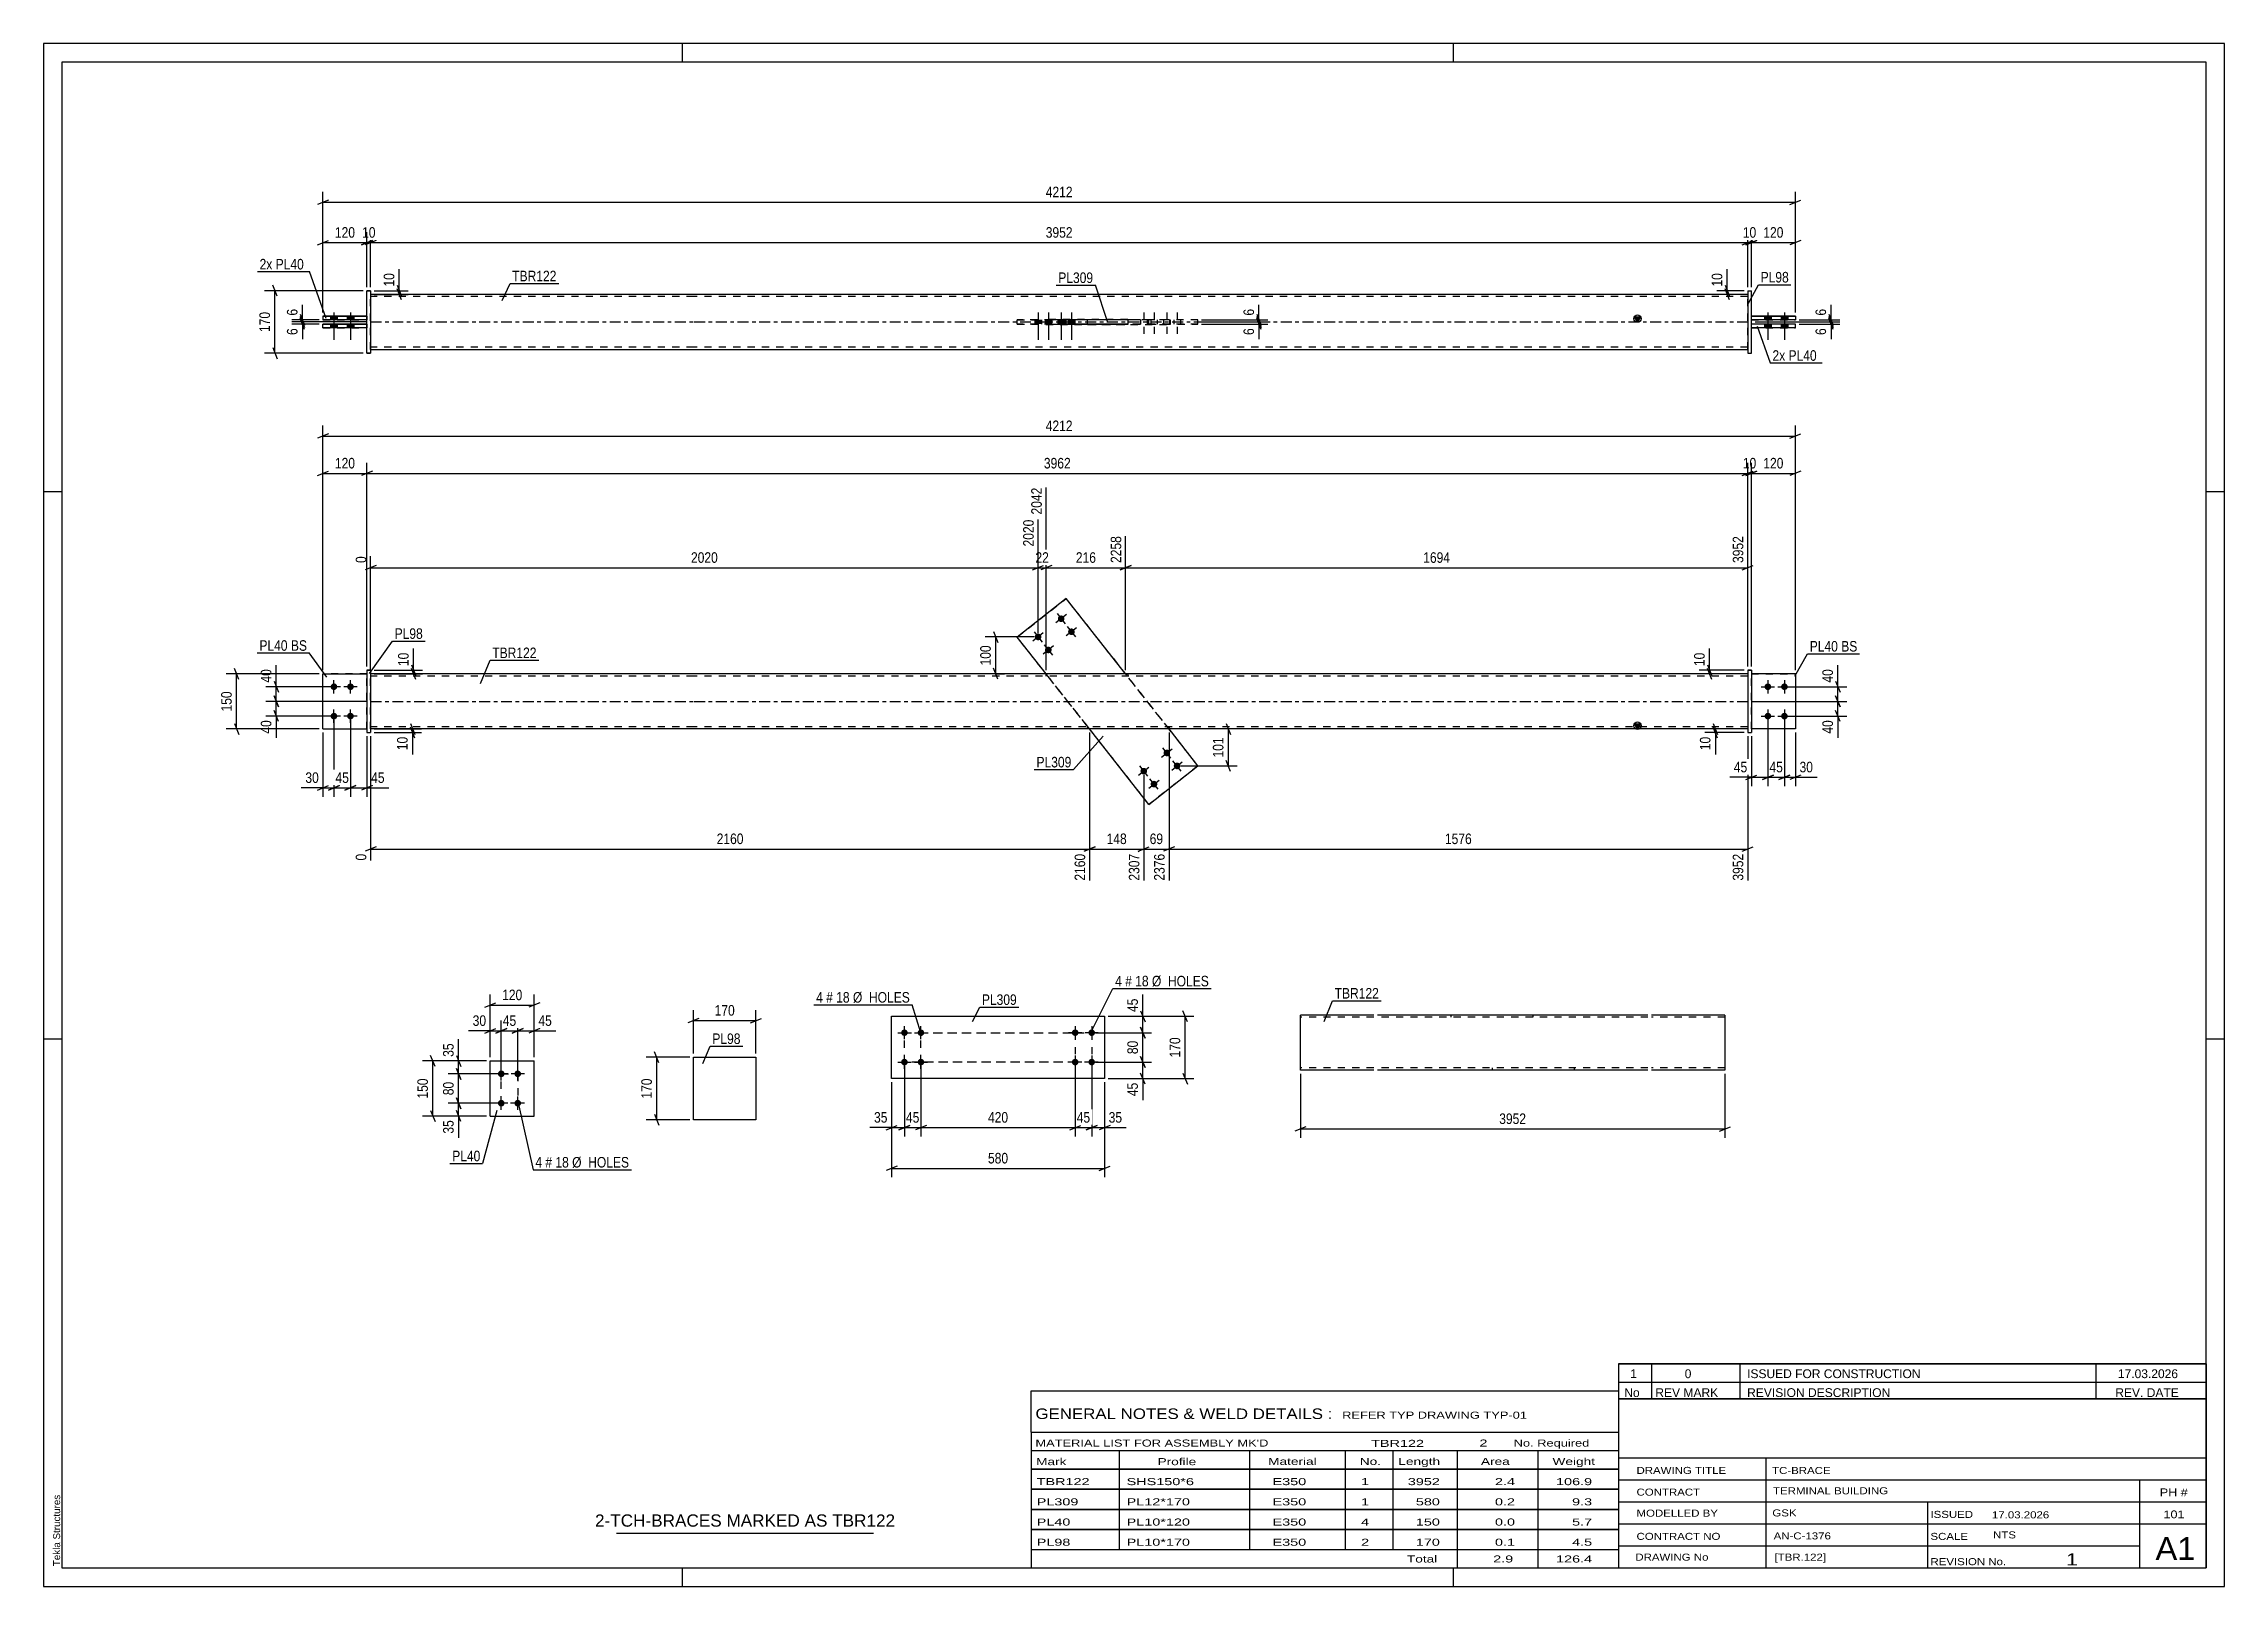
# Model space of a CAD drawing. Header units: millimetres. Extents: x 0 to 594, y 0 to 420.
import ezdxf

# ---------------------------------------------------------------- set-up
doc = ezdxf.new("R2010")
doc.units = ezdxf.units.MM
doc.linetypes.add('DXK_LINE_DOT2', pattern=[3.9198, 1.9599, -1.9599])
doc.linetypes.add('DXK_LINE_DOT3', pattern=[5.9187, 2.979, -0.9799, 0.9799, -0.9799])
doc.styles.add('Arial', font='ARIAL.TTF', dxfattribs={"height": 0.2})
doc.styles.add('Arial Narrow', font='ARIALN.TTF', dxfattribs={"height": 0.2})

# ---------------------------------------------------------------- blocks, each defined once
blk = doc.blocks.new('Unknown-580871191-1129')
at = {"color": 5, "linetype": 'Continuous'}
for p, q in [((594, 420), (0, 420)), ((0, 420), (0, 0)), ((174, 415), (174, 420)), ((384, 415), (384, 420)), ((594, 0), (594, 420)), ((589, 415), (5, 415)), ((5, 415), (5, 5)), ((589, 5), (589, 415)), ((5, 298), (0, 298)), ((594, 298), (589, 298)), ((5, 149), (0, 149)), ((594, 149), (589, 149)), ((0, 0), (594, 0)), ((5, 5), (589, 5)), ((174, 0), (174, 5)), ((384, 0), (384, 5))]:
    blk.add_line(p, q, dxfattribs=at)
at = {"color": 174, "linetype": 'Continuous', "style": 'Arial'}
blk.add_text('Tekla Structures', height=1.9102, rotation=90, dxfattribs=at).set_placement((4.5, 5.5))
blk = doc.blocks.new('Part-580871191-3512 - 3511')
at = {"color": 2, "linetype": 'Continuous'}
for p, q in [((230.97, 155.23), (288.98, 155.23)), ((230.97, 138.23), (230.97, 155.23)), ((288.98, 155.23), (288.98, 138.23)), ((288.98, 138.23), (230.97, 138.23))]:
    blk.add_line(p, q, dxfattribs=at)
blk = doc.blocks.new('Bolt-580871191-3513 - 3511')
at = {"linetype": 'Continuous'}
for points in [[(280.98, 149.83, -1), (280.98, 151.63, -1)], [(285.48, 149.83, -1), (285.48, 151.63, -1)], [(280.98, 141.83, -1), (280.98, 143.63, -1)], [(285.48, 141.83, -1), (285.48, 143.63, -1)]]:
    blk.add_hatch(color=1, dxfattribs=at).paths.add_polyline_path(points)
at = {"color": 1, "linetype": 'Continuous'}
for p, q in [((282.78, 150.73), (279.18, 150.73)), ((280.98, 152.53), (280.98, 148.93)), ((287.28, 150.73), (283.68, 150.73)), ((285.48, 152.53), (285.48, 148.93)), ((282.78, 142.73), (279.18, 142.73)), ((280.98, 144.53), (280.98, 140.93)), ((287.28, 142.73), (283.68, 142.73)), ((285.48, 144.53), (285.48, 140.93))]:
    blk.add_line(p, q, dxfattribs=at)
blk = doc.blocks.new('Bolt-580871191-3514 - 3511')
at = {"linetype": 'Continuous'}
for points in [[(234.47, 151.63, -1), (234.47, 149.83, -1)], [(238.97, 151.63, -1), (238.97, 149.83, -1)], [(234.47, 143.63, -1), (234.47, 141.83, -1)], [(238.97, 143.63, -1), (238.97, 141.83, -1)]]:
    blk.add_hatch(color=1, dxfattribs=at).paths.add_polyline_path(points)
at = {"color": 1, "linetype": 'Continuous'}
for p, q in [((232.67, 150.73), (236.27, 150.73)), ((234.47, 148.93), (234.47, 152.53)), ((237.17, 150.73), (240.77, 150.73)), ((238.97, 148.93), (238.97, 152.53)), ((232.67, 142.73), (236.27, 142.73)), ((234.47, 140.93), (234.47, 144.53)), ((237.17, 142.73), (240.77, 142.73)), ((238.97, 140.93), (238.97, 144.53))]:
    blk.add_line(p, q, dxfattribs=at)
blk = doc.blocks.new('Part-580871191-2165 - 2159')
at = {"color": 2, "linetype": 'Continuous'}
for p, q in [((121.65, 128.03), (121.65, 143.03)), ((121.65, 143.03), (133.65, 143.03)), ((133.65, 128.03), (133.65, 143.03)), ((121.65, 128.03), (121.65, 128.03)), ((121.65, 128.03), (133.65, 128.03)), ((133.65, 128.03), (133.65, 128.03))]:
    blk.add_line(p, q, dxfattribs=at)
at = {"color": 7, "linetype": 'DXK_LINE_DOT2'}
for p, q in [((121.65, 143.03), (133.65, 143.03)), ((121.65, 128.03), (121.65, 128.03)), ((121.65, 128.03), (133.65, 128.03)), ((133.65, 128.03), (133.65, 128.03))]:
    blk.add_line(p, q, dxfattribs=at)
blk = doc.blocks.new('Bolt-580871191-2198 - 2159')
at = {"linetype": 'Continuous'}
for points in [[(124.65, 138.63), (124.46, 138.65), (124.28, 138.71), (124.12, 138.81), (123.98, 138.93), (123.87, 139.08), (123.79, 139.26), (123.75, 139.44), (123.75, 139.63), (123.79, 139.81), (123.87, 139.98), (123.98, 140.14), (124.12, 140.26), (124.28, 140.36), (124.46, 140.42), (124.65, 140.43), (124.83, 140.42), (125.01, 140.36), (125.18, 140.26), (125.32, 140.14), (125.43, 139.98), (125.5, 139.81), (125.54, 139.63), (125.54, 139.44), (125.5, 139.26), (125.43, 139.08), (125.32, 138.93), (125.18, 138.81), (125.01, 138.71), (124.83, 138.65)], [(129.15, 138.63), (128.96, 138.65), (128.78, 138.71), (128.62, 138.81), (128.48, 138.93), (128.37, 139.08), (128.29, 139.26), (128.25, 139.44), (128.25, 139.63), (128.29, 139.81), (128.37, 139.98), (128.48, 140.14), (128.62, 140.26), (128.78, 140.36), (128.96, 140.42), (129.15, 140.43), (129.33, 140.42), (129.51, 140.36), (129.68, 140.26), (129.82, 140.14), (129.93, 139.98), (130, 139.81), (130.04, 139.63), (130.04, 139.44), (130, 139.26), (129.93, 139.08), (129.82, 138.93), (129.68, 138.81), (129.51, 138.71), (129.33, 138.65)], [(124.65, 130.63), (124.46, 130.65), (124.28, 130.71), (124.12, 130.81), (123.98, 130.93), (123.87, 131.08), (123.79, 131.26), (123.75, 131.44), (123.75, 131.63), (123.79, 131.81), (123.87, 131.98), (123.98, 132.14), (124.12, 132.26), (124.28, 132.36), (124.46, 132.42), (124.65, 132.43), (124.83, 132.42), (125.01, 132.36), (125.18, 132.26), (125.32, 132.14), (125.43, 131.98), (125.5, 131.81), (125.54, 131.63), (125.54, 131.44), (125.5, 131.26), (125.43, 131.08), (125.32, 130.93), (125.18, 130.81), (125.01, 130.71), (124.83, 130.65)], [(129.15, 130.63), (128.96, 130.65), (128.78, 130.71), (128.62, 130.81), (128.48, 130.93), (128.37, 131.08), (128.29, 131.26), (128.25, 131.44), (128.25, 131.63), (128.29, 131.81), (128.37, 131.98), (128.48, 132.14), (128.62, 132.26), (128.78, 132.36), (128.96, 132.42), (129.15, 132.43), (129.33, 132.42), (129.51, 132.36), (129.68, 132.26), (129.82, 132.14), (129.93, 131.98), (130, 131.81), (130.04, 131.63), (130.04, 131.44), (130, 131.26), (129.93, 131.08), (129.82, 130.93), (129.68, 130.81), (129.51, 130.71), (129.33, 130.65)]]:
    blk.add_hatch(color=1, dxfattribs=at).paths.add_polyline_path(points)
at = {"color": 1, "linetype": 'Continuous'}
for p, q in [((126.45, 139.53), (122.85, 139.53)), ((124.65, 137.73), (124.65, 141.33)), ((130.95, 139.53), (127.35, 139.53)), ((129.15, 137.73), (129.15, 141.33)), ((126.45, 131.53), (122.85, 131.53)), ((124.65, 129.73), (124.65, 133.33)), ((130.95, 131.53), (127.35, 131.53)), ((129.15, 129.73), (129.15, 133.33))]:
    blk.add_line(p, q, dxfattribs=at)
blk = doc.blocks.new('Bolt-580871191-1681 - 1671')
at = {"linetype": 'Continuous'}
for points in [[(79.08, 245.82), (79.27, 245.8), (79.45, 245.74), (79.61, 245.65), (79.75, 245.52), (79.86, 245.37), (79.94, 245.2), (79.98, 245.01), (79.98, 244.82), (79.94, 244.64), (79.86, 244.47), (79.75, 244.32), (79.61, 244.19), (79.45, 244.1), (79.27, 244.04), (79.08, 244.02), (78.89, 244.04), (78.72, 244.1), (78.55, 244.19), (78.41, 244.32), (78.3, 244.47), (78.23, 244.64), (78.19, 244.82), (78.19, 245.01), (78.23, 245.2), (78.3, 245.37), (78.41, 245.52), (78.55, 245.65), (78.72, 245.74), (78.89, 245.8)], [(83.58, 245.82), (83.77, 245.8), (83.95, 245.74), (84.11, 245.65), (84.25, 245.52), (84.36, 245.37), (84.44, 245.2), (84.48, 245.01), (84.48, 244.82), (84.44, 244.64), (84.36, 244.47), (84.25, 244.32), (84.11, 244.19), (83.95, 244.1), (83.77, 244.04), (83.58, 244.02), (83.39, 244.04), (83.22, 244.1), (83.05, 244.19), (82.91, 244.32), (82.8, 244.47), (82.73, 244.64), (82.69, 244.82), (82.69, 245.01), (82.73, 245.2), (82.8, 245.37), (82.91, 245.52), (83.05, 245.65), (83.22, 245.74), (83.39, 245.8)], [(79.08, 237.82), (79.27, 237.8), (79.45, 237.74), (79.61, 237.65), (79.75, 237.52), (79.86, 237.37), (79.94, 237.2), (79.98, 237.01), (79.98, 236.82), (79.94, 236.64), (79.86, 236.47), (79.75, 236.32), (79.61, 236.19), (79.45, 236.1), (79.27, 236.04), (79.08, 236.02), (78.89, 236.04), (78.72, 236.1), (78.55, 236.19), (78.41, 236.32), (78.3, 236.47), (78.23, 236.64), (78.19, 236.82), (78.19, 237.01), (78.23, 237.2), (78.3, 237.37), (78.41, 237.52), (78.55, 237.65), (78.72, 237.74), (78.89, 237.8)], [(83.58, 237.82), (83.77, 237.8), (83.95, 237.74), (84.11, 237.65), (84.25, 237.52), (84.36, 237.37), (84.44, 237.2), (84.48, 237.01), (84.48, 236.82), (84.44, 236.64), (84.36, 236.47), (84.25, 236.32), (84.11, 236.19), (83.95, 236.1), (83.77, 236.04), (83.58, 236.02), (83.39, 236.04), (83.22, 236.1), (83.05, 236.19), (82.91, 236.32), (82.8, 236.47), (82.73, 236.64), (82.69, 236.82), (82.69, 237.01), (82.73, 237.2), (82.8, 237.37), (82.91, 237.52), (83.05, 237.65), (83.22, 237.74), (83.39, 237.8)]]:
    blk.add_hatch(color=1, dxfattribs=at).paths.add_polyline_path(points)
at = {"color": 1, "linetype": 'Continuous'}
for p, q in [((80.88, 244.92), (77.28, 244.92)), ((79.08, 243.12), (79.08, 246.72)), ((85.38, 244.92), (81.78, 244.92)), ((83.58, 243.12), (83.58, 246.72)), ((79.08, 235.12), (79.08, 238.72)), ((83.58, 235.12), (83.58, 238.72)), ((80.88, 236.92), (77.28, 236.92)), ((85.38, 236.92), (81.78, 236.92))]:
    blk.add_line(p, q, dxfattribs=at)
blk = doc.blocks.new('Part-580871191-1687 - 1671')
at = {"color": 2, "linetype": 'Continuous'}
for p, q in [((278.54, 268.96), (265.18, 258.44)), ((278.54, 268.96), (278.54, 268.96)), ((294.72, 248.42), (278.54, 268.96)), ((273.08, 248.42), (265.18, 258.44)), ((265.18, 258.44), (265.18, 258.44)), ((301.08, 212.87), (284.89, 233.42)), ((314.43, 223.4), (306.54, 233.42)), ((301.08, 212.87), (314.43, 223.4)), ((314.43, 223.4), (314.43, 223.4)), ((301.08, 212.87), (301.08, 212.87))]:
    blk.add_line(p, q, dxfattribs=at)
at = {"color": 7, "linetype": 'DXK_LINE_DOT2'}
for p, q in [((265.18, 258.44), (278.54, 268.96)), ((314.43, 223.4), (278.54, 268.96)), ((301.08, 212.87), (265.18, 258.44)), ((273.35, 248.07), (273.08, 248.42)), ((284.89, 233.42), (273.35, 248.07)), ((306.54, 233.42), (294.72, 248.42)), ((314.43, 223.4), (301.08, 212.87))]:
    blk.add_line(p, q, dxfattribs=at)
blk = doc.blocks.new('Bolt-580871191-1679 - 1671')
at = {"linetype": 'Continuous'}
for points in [[(305.95, 227.79), (306.13, 227.77), (306.31, 227.72), (306.48, 227.62), (306.62, 227.5), (306.73, 227.34), (306.8, 227.17), (306.84, 226.99), (306.84, 226.8), (306.8, 226.62), (306.73, 226.44), (306.62, 226.29), (306.48, 226.17), (306.31, 226.07), (306.13, 226.01), (305.95, 225.99), (305.76, 226.01), (305.58, 226.07), (305.42, 226.17), (305.28, 226.29), (305.17, 226.44), (305.09, 226.62), (305.05, 226.8), (305.05, 226.99), (305.09, 227.17), (305.17, 227.34), (305.28, 227.5), (305.42, 227.62), (305.58, 227.72), (305.76, 227.77)], [(299.66, 222.84), (299.85, 222.82), (300.03, 222.77), (300.19, 222.67), (300.33, 222.55), (300.44, 222.39), (300.52, 222.22), (300.56, 222.04), (300.56, 221.85), (300.52, 221.67), (300.44, 221.49), (300.33, 221.34), (300.19, 221.22), (300.03, 221.12), (299.85, 221.06), (299.66, 221.04), (299.48, 221.06), (299.3, 221.12), (299.13, 221.22), (298.99, 221.34), (298.88, 221.49), (298.81, 221.67), (298.77, 221.85), (298.77, 222.04), (298.81, 222.22), (298.88, 222.39), (298.99, 222.55), (299.13, 222.67), (299.3, 222.77), (299.48, 222.82)], [(308.73, 224.26), (308.92, 224.24), (309.1, 224.18), (309.26, 224.09), (309.4, 223.96), (309.51, 223.81), (309.59, 223.64), (309.63, 223.45), (309.63, 223.27), (309.59, 223.08), (309.51, 222.91), (309.4, 222.76), (309.26, 222.63), (309.1, 222.54), (308.92, 222.48), (308.73, 222.46), (308.54, 222.48), (308.37, 222.54), (308.2, 222.63), (308.06, 222.76), (307.95, 222.91), (307.88, 223.08), (307.84, 223.27), (307.84, 223.45), (307.88, 223.64), (307.95, 223.81), (308.06, 223.96), (308.2, 224.09), (308.37, 224.18), (308.54, 224.24)], [(302.45, 219.31), (302.63, 219.29), (302.81, 219.23), (302.98, 219.14), (303.12, 219.01), (303.23, 218.86), (303.3, 218.69), (303.34, 218.5), (303.34, 218.31), (303.3, 218.13), (303.23, 217.96), (303.12, 217.81), (302.98, 217.68), (302.81, 217.59), (302.63, 217.53), (302.45, 217.51), (302.26, 217.53), (302.08, 217.59), (301.92, 217.68), (301.78, 217.81), (301.67, 217.96), (301.59, 218.13), (301.55, 218.31), (301.55, 218.5), (301.59, 218.69), (301.67, 218.86), (301.78, 219.01), (301.92, 219.14), (302.08, 219.23), (302.26, 219.29)]]:
    blk.add_hatch(color=1, dxfattribs=at).paths.add_polyline_path(points)
at = {"color": 1, "linetype": 'Continuous'}
for p, q in [((304.53, 225.78), (307.36, 228.01)), ((307.06, 225.48), (304.83, 228.31)), ((298.25, 220.83), (301.08, 223.06)), ((300.78, 220.53), (298.55, 223.36)), ((303.56, 217), (301.33, 219.82)), ((307.32, 222.25), (310.15, 224.47)), ((309.85, 221.95), (307.62, 224.77)), ((301.03, 217.3), (303.86, 219.52))]:
    blk.add_line(p, q, dxfattribs=at)
blk = doc.blocks.new('Bolt-580871191-1680 - 1671')
at = {"linetype": 'Continuous'}
for points in [[(277.17, 264.33), (277.35, 264.31), (277.53, 264.25), (277.7, 264.15), (277.84, 264.03), (277.95, 263.88), (278.02, 263.7), (278.06, 263.52), (278.06, 263.33), (278.02, 263.15), (277.95, 262.98), (277.84, 262.82), (277.7, 262.7), (277.53, 262.6), (277.35, 262.55), (277.17, 262.53), (276.98, 262.55), (276.8, 262.6), (276.64, 262.7), (276.5, 262.82), (276.39, 262.98), (276.31, 263.15), (276.27, 263.33), (276.27, 263.52), (276.31, 263.7), (276.39, 263.88), (276.5, 264.03), (276.64, 264.15), (276.8, 264.25), (276.98, 264.31)], [(270.88, 259.38), (271.07, 259.36), (271.25, 259.3), (271.41, 259.2), (271.55, 259.08), (271.66, 258.93), (271.74, 258.75), (271.78, 258.57), (271.78, 258.38), (271.74, 258.2), (271.66, 258.03), (271.55, 257.87), (271.41, 257.75), (271.25, 257.65), (271.07, 257.59), (270.88, 257.58), (270.7, 257.59), (270.52, 257.65), (270.35, 257.75), (270.21, 257.87), (270.1, 258.03), (270.03, 258.2), (269.99, 258.38), (269.99, 258.57), (270.03, 258.75), (270.1, 258.93), (270.21, 259.08), (270.35, 259.2), (270.52, 259.3), (270.7, 259.36)], [(273.67, 255.84), (273.85, 255.82), (274.03, 255.76), (274.2, 255.67), (274.34, 255.54), (274.45, 255.39), (274.52, 255.22), (274.56, 255.03), (274.56, 254.85), (274.52, 254.66), (274.45, 254.49), (274.34, 254.34), (274.2, 254.21), (274.03, 254.12), (273.85, 254.06), (273.67, 254.04), (273.48, 254.06), (273.3, 254.12), (273.14, 254.21), (273, 254.34), (272.89, 254.49), (272.81, 254.66), (272.77, 254.85), (272.77, 255.03), (272.81, 255.22), (272.89, 255.39), (273, 255.54), (273.14, 255.67), (273.3, 255.76), (273.48, 255.82)], [(279.95, 260.79), (280.14, 260.77), (280.32, 260.71), (280.48, 260.62), (280.62, 260.49), (280.73, 260.34), (280.81, 260.17), (280.85, 259.99), (280.85, 259.8), (280.81, 259.61), (280.73, 259.44), (280.62, 259.29), (280.48, 259.16), (280.32, 259.07), (280.14, 259.01), (279.95, 258.99), (279.76, 259.01), (279.59, 259.07), (279.42, 259.16), (279.28, 259.29), (279.17, 259.44), (279.1, 259.61), (279.06, 259.8), (279.06, 259.99), (279.1, 260.17), (279.17, 260.34), (279.28, 260.49), (279.42, 260.62), (279.59, 260.71), (279.76, 260.77)]]:
    blk.add_hatch(color=1, dxfattribs=at).paths.add_polyline_path(points)
at = {"color": 1, "linetype": 'Continuous'}
for p, q in [((278.58, 264.54), (275.75, 262.31)), ((276.05, 264.84), (278.28, 262.01)), ((272.3, 259.59), (269.47, 257.36)), ((269.77, 259.89), (272, 257.06)), ((275.08, 256.05), (272.25, 253.83)), ((272.55, 256.35), (274.78, 253.53)), ((281.37, 261), (278.54, 258.78)), ((278.84, 261.3), (281.07, 258.48))]:
    blk.add_line(p, q, dxfattribs=at)
blk = doc.blocks.new('Bolt-580871191-1682 - 1671')
at = {"linetype": 'Continuous'}
for points in [[(469.66, 245.82), (469.84, 245.8), (470.02, 245.74), (470.19, 245.65), (470.33, 245.52), (470.44, 245.37), (470.51, 245.2), (470.55, 245.01), (470.55, 244.82), (470.51, 244.64), (470.44, 244.47), (470.33, 244.32), (470.19, 244.19), (470.02, 244.1), (469.84, 244.04), (469.66, 244.02), (469.47, 244.04), (469.29, 244.1), (469.13, 244.19), (468.99, 244.32), (468.88, 244.47), (468.8, 244.64), (468.76, 244.82), (468.76, 245.01), (468.8, 245.2), (468.88, 245.37), (468.99, 245.52), (469.13, 245.65), (469.29, 245.74), (469.47, 245.8)], [(474.16, 245.82), (474.34, 245.8), (474.52, 245.74), (474.69, 245.65), (474.83, 245.52), (474.94, 245.37), (475.01, 245.2), (475.05, 245.01), (475.05, 244.82), (475.01, 244.64), (474.94, 244.47), (474.83, 244.32), (474.69, 244.19), (474.52, 244.1), (474.34, 244.04), (474.16, 244.02), (473.97, 244.04), (473.79, 244.1), (473.63, 244.19), (473.49, 244.32), (473.38, 244.47), (473.3, 244.64), (473.26, 244.82), (473.26, 245.01), (473.3, 245.2), (473.38, 245.37), (473.49, 245.52), (473.63, 245.65), (473.79, 245.74), (473.97, 245.8)], [(469.66, 237.82), (469.84, 237.8), (470.02, 237.74), (470.19, 237.65), (470.33, 237.52), (470.44, 237.37), (470.51, 237.2), (470.55, 237.01), (470.55, 236.82), (470.51, 236.64), (470.44, 236.47), (470.33, 236.32), (470.19, 236.19), (470.02, 236.1), (469.84, 236.04), (469.66, 236.02), (469.47, 236.04), (469.29, 236.1), (469.13, 236.19), (468.99, 236.32), (468.88, 236.47), (468.8, 236.64), (468.76, 236.82), (468.76, 237.01), (468.8, 237.2), (468.88, 237.37), (468.99, 237.52), (469.13, 237.65), (469.29, 237.74), (469.47, 237.8)], [(474.16, 237.82), (474.34, 237.8), (474.52, 237.74), (474.69, 237.65), (474.83, 237.52), (474.94, 237.37), (475.01, 237.2), (475.05, 237.01), (475.05, 236.82), (475.01, 236.64), (474.94, 236.47), (474.83, 236.32), (474.69, 236.19), (474.52, 236.1), (474.34, 236.04), (474.16, 236.02), (473.97, 236.04), (473.79, 236.1), (473.63, 236.19), (473.49, 236.32), (473.38, 236.47), (473.3, 236.64), (473.26, 236.82), (473.26, 237.01), (473.3, 237.2), (473.38, 237.37), (473.49, 237.52), (473.63, 237.65), (473.79, 237.74), (473.97, 237.8)]]:
    blk.add_hatch(color=1, dxfattribs=at).paths.add_polyline_path(points)
at = {"color": 1, "linetype": 'Continuous'}
for p, q in [((467.86, 244.92), (471.46, 244.92)), ((469.66, 246.72), (469.66, 243.12)), ((472.36, 244.92), (475.96, 244.92)), ((474.16, 246.72), (474.16, 243.12)), ((469.66, 238.72), (469.66, 235.12)), ((474.16, 238.72), (474.16, 235.12)), ((467.86, 236.92), (471.46, 236.92)), ((472.36, 236.92), (475.96, 236.92))]:
    blk.add_line(p, q, dxfattribs=at)
blk = doc.blocks.new('Part-580871191-1692 - 1671')
at = {"color": 2, "linetype": 'Continuous'}
for p, q in [((88.08, 249.42), (89.08, 249.42)), ((89.08, 249.42), (88.08, 249.42)), ((88.08, 249.42), (88.08, 232.42)), ((89.08, 249.42), (89.08, 232.42)), ((88.08, 232.42), (89.08, 232.42))]:
    blk.add_line(p, q, dxfattribs=at)
at = {"color": 7, "linetype": 'DXK_LINE_DOT2'}
for p, q in [((88.08, 249.42), (88.08, 249.42)), ((88.08, 249.42), (88.08, 249.42)), ((89.08, 249.42), (89.08, 249.42)), ((88.08, 232.42), (89.08, 232.42))]:
    blk.add_line(p, q, dxfattribs=at)
blk = doc.blocks.new('Part-580871191-1697 - 1671')
at = {"color": 7, "linetype": 'DXK_LINE_DOT2'}
for p, q in [((76.08, 233.42), (76.08, 248.42)), ((76.08, 248.42), (88.08, 248.42)), ((88.08, 248.42), (76.08, 248.42)), ((88.08, 233.42), (88.08, 248.42)), ((76.08, 233.42), (76.08, 233.42)), ((76.08, 233.42), (88.08, 233.42)), ((76.08, 233.42), (88.08, 233.42)), ((88.08, 233.42), (88.08, 233.42))]:
    blk.add_line(p, q, dxfattribs=at)
blk = doc.blocks.new('Part-580871191-1702 - 1671')
at = {"color": 2, "linetype": 'Continuous'}
for p, q in [((76.08, 233.42), (76.08, 248.42)), ((76.08, 248.42), (88.08, 248.42)), ((76.08, 233.42), (76.08, 233.42)), ((76.08, 233.42), (88.08, 233.42))]:
    blk.add_line(p, q, dxfattribs=at)
at = {"color": 7, "linetype": 'DXK_LINE_DOT2'}
for p, q in [((88.08, 248.42), (76.08, 248.42)), ((88.08, 233.42), (88.08, 248.42)), ((76.08, 233.42), (88.08, 233.42)), ((88.08, 233.42), (88.08, 233.42))]:
    blk.add_line(p, q, dxfattribs=at)
blk = doc.blocks.new('Part-580871191-1703 - 1671')
at = {"color": 2, "linetype": 'Continuous'}
for p, q in [((465.16, 249.42), (464.16, 249.42)), ((464.16, 249.42), (465.16, 249.42)), ((464.16, 249.42), (464.16, 232.42)), ((465.16, 249.42), (465.16, 232.42)), ((464.16, 232.42), (465.16, 232.42))]:
    blk.add_line(p, q, dxfattribs=at)
at = {"color": 7, "linetype": 'DXK_LINE_DOT2'}
for p, q in [((464.16, 249.42), (464.16, 249.42)), ((464.16, 249.42), (464.16, 249.42)), ((465.16, 249.42), (465.16, 249.42)), ((465.16, 249.42), (465.16, 249.42)), ((464.16, 232.42), (465.16, 232.42))]:
    blk.add_line(p, q, dxfattribs=at)
blk = doc.blocks.new('Part-580871191-1708 - 1671')
at = {"color": 7, "linetype": 'DXK_LINE_DOT2'}
for p, q in [((465.16, 248.42), (477.16, 248.42)), ((477.16, 248.42), (465.16, 248.42)), ((465.16, 248.42), (465.16, 248.42)), ((465.16, 233.42), (465.16, 248.42)), ((477.16, 248.42), (477.16, 248.42)), ((477.16, 248.42), (477.16, 233.42)), ((477.16, 233.42), (465.16, 233.42)), ((477.16, 233.42), (465.16, 233.42))]:
    blk.add_line(p, q, dxfattribs=at)
blk = doc.blocks.new('Part-580871191-1713 - 1671')
at = {"color": 2, "linetype": 'Continuous'}
for p, q in [((477.16, 248.42), (465.16, 248.42)), ((477.16, 248.42), (477.16, 248.42)), ((477.16, 248.42), (477.16, 233.42)), ((477.16, 233.42), (465.16, 233.42))]:
    blk.add_line(p, q, dxfattribs=at)
at = {"color": 7, "linetype": 'DXK_LINE_DOT2'}
for p, q in [((477.16, 248.42), (465.16, 248.42)), ((465.16, 248.42), (465.16, 248.42)), ((465.16, 233.42), (465.16, 248.42)), ((477.16, 248.42), (477.16, 248.42)), ((477.16, 233.42), (465.16, 233.42))]:
    blk.add_line(p, q, dxfattribs=at)
blk = doc.blocks.new('Part-580871191-1718 - 1671')
at = {"linetype": 'Continuous'}
blk.add_hatch(color=2, dxfattribs=at).paths.add_polyline_path([(434.16, 233.42), (433.36, 234.82), (434.96, 234.82)])
at = {"color": 2, "linetype": 'Continuous'}
for p, q in [((177.08, 248.42), (89.08, 248.42)), ((464.16, 248.42), (177.18, 248.42)), ((177.08, 233.42), (89.08, 233.42)), ((464.16, 233.42), (177.18, 233.42)), ((434.16, 233.42), (433.36, 234.82)), ((433.36, 234.82), (434.96, 234.82)), ((434.96, 234.82), (434.16, 233.42))]:
    blk.add_line(p, q, dxfattribs=at)
at = {"color": 7, "linetype": 'DXK_LINE_DOT2'}
for p, q in [((89.08, 233.42), (89.08, 248.42)), ((177.08, 247.82), (89.08, 247.82)), ((464.16, 247.82), (177.18, 247.82)), ((272.98, 248.42), (272.98, 247.82)), ((295.29, 248.42), (295.29, 247.82)), ((464.16, 248.42), (464.16, 233.42)), ((177.08, 234.02), (89.08, 234.02)), ((464.16, 234.02), (177.18, 234.02)), ((284.32, 233.42), (284.32, 234.02)), ((306.64, 233.42), (306.64, 234.02))]:
    blk.add_line(p, q, dxfattribs=at)
at = {"color": 7, "linetype": 'DXK_LINE_DOT3'}
for p, q in [((89.08, 240.92), (177.08, 240.92)), ((177.18, 240.92), (464.16, 240.92))]:
    blk.add_line(p, q, dxfattribs=at)
at = {"color": 2, "linetype": 'Continuous'}
blk.add_circle((434.16, 234.32), 1, dxfattribs=at)
blk = doc.blocks.new('Part-580871191-1455 - 1366')
at = {"linetype": 'Continuous'}
blk.add_hatch(color=2, dxfattribs=at).paths.add_polyline_path([(434.16, 344.23), (433.36, 345.63), (434.96, 345.63)])
at = {"color": 2, "linetype": 'Continuous'}
for p, q in [((177.08, 351.73), (89.08, 351.73)), ((464.16, 351.73), (177.18, 351.73)), ((272.98, 344.93), (295.29, 344.93)), ((272.98, 344.93), (272.98, 344.83)), ((284.32, 344.93), (284.32, 344.83)), ((295.29, 344.93), (295.29, 343.53)), ((434.16, 344.23), (433.36, 345.63)), ((433.36, 345.63), (434.96, 345.63)), ((434.96, 345.63), (434.16, 344.23)), ((272.98, 343.63), (272.98, 343.53)), ((272.98, 343.53), (272.98, 343.53)), ((295.29, 343.53), (272.98, 343.53)), ((284.32, 343.53), (284.32, 343.63)), ((284.32, 343.53), (284.32, 343.53)), ((295.29, 343.53), (284.32, 343.53)), ((89.08, 336.73), (177.08, 336.73)), ((177.18, 336.73), (464.16, 336.73))]:
    blk.add_line(p, q, dxfattribs=at)
at = {"color": 7, "linetype": 'DXK_LINE_DOT2'}
for p, q in [((89.08, 336.73), (89.08, 351.73)), ((177.08, 351.13), (89.08, 351.13)), ((464.16, 351.13), (177.18, 351.13)), ((464.16, 336.73), (464.16, 351.73)), ((295.29, 344.93), (272.98, 344.93)), ((272.98, 343.53), (272.98, 344.83)), ((284.32, 344.93), (284.32, 344.93)), ((284.32, 344.93), (306.64, 344.93)), ((284.32, 344.93), (284.32, 344.93)), ((284.32, 344.93), (306.64, 344.93)), ((284.32, 344.93), (284.32, 344.93)), ((284.32, 343.53), (284.32, 344.83)), ((306.64, 344.93), (306.64, 343.53)), ((272.98, 343.53), (295.29, 343.53)), ((284.32, 343.53), (306.64, 343.53)), ((306.64, 343.53), (295.29, 343.53)), ((177.08, 337.33), (89.08, 337.33)), ((464.16, 337.33), (177.18, 337.33))]:
    blk.add_line(p, q, dxfattribs=at)
at = {"color": 7, "linetype": 'DXK_LINE_DOT3'}
for p, q in [((89.08, 344.23), (177.08, 344.23)), ((177.18, 344.23), (464.16, 344.23))]:
    blk.add_line(p, q, dxfattribs=at)
at = {"color": 2, "linetype": 'Continuous'}
blk.add_circle((434.16, 345.13), 1, dxfattribs=at)
blk = doc.blocks.new('Part-580871191-1417 - 1366')
at = {"color": 2, "linetype": 'Continuous'}
for p, q in [((76.08, 342.63), (76.08, 343.63)), ((76.08, 343.63), (88.08, 343.63)), ((88.08, 343.63), (76.08, 343.63)), ((88.08, 342.63), (76.08, 342.63))]:
    blk.add_line(p, q, dxfattribs=at)
at = {"color": 7, "linetype": 'DXK_LINE_DOT2'}
for p, q in [((76.08, 343.63), (76.08, 343.63)), ((76.08, 343.63), (76.08, 343.63)), ((76.08, 342.63), (88.08, 342.63)), ((88.08, 343.63), (88.08, 342.63))]:
    blk.add_line(p, q, dxfattribs=at)
blk = doc.blocks.new('Bolt-580871191-1369 - 1366')
at = {"linetype": 'Continuous'}
for points in [[(470.56, 345.83), (468.76, 345.83), (468.76, 344.83), (470.56, 344.83)], [(470.56, 345.83), (468.76, 345.83), (468.76, 344.83), (470.56, 344.83)], [(475.06, 345.83), (473.26, 345.83), (473.26, 344.83), (475.06, 344.83)], [(475.06, 345.83), (473.26, 345.83), (473.26, 344.83), (475.06, 344.83)], [(470.56, 343.63), (468.76, 343.63), (468.76, 342.63), (470.56, 342.63)], [(470.56, 343.63), (468.76, 343.63), (468.76, 342.63), (470.56, 342.63)], [(475.06, 343.63), (473.26, 343.63), (473.26, 342.63), (475.06, 342.63)], [(475.06, 343.63), (473.26, 343.63), (473.26, 342.63), (475.06, 342.63)]]:
    blk.add_hatch(color=1, dxfattribs=at).paths.add_polyline_path(points)
at = {"color": 1, "linetype": 'Continuous'}
for p, q in [((468.76, 345.83), (468.76, 344.83)), ((468.76, 345.83), (468.76, 344.83)), ((469.66, 346.83), (469.66, 339.33)), ((469.66, 346.83), (469.66, 339.33)), ((470.56, 345.83), (470.56, 344.83)), ((470.56, 345.83), (470.56, 344.83)), ((473.26, 345.83), (473.26, 344.83)), ((473.26, 345.83), (473.26, 344.83)), ((474.16, 346.83), (474.16, 339.33)), ((474.16, 346.83), (474.16, 339.33)), ((475.06, 345.83), (475.06, 344.83)), ((475.06, 345.83), (475.06, 344.83)), ((468.76, 343.63), (468.76, 342.63)), ((468.76, 343.63), (468.76, 342.63)), ((470.56, 343.63), (470.56, 342.63)), ((470.56, 343.63), (470.56, 342.63)), ((473.26, 343.63), (473.26, 342.63)), ((473.26, 343.63), (473.26, 342.63)), ((475.06, 343.63), (475.06, 342.63)), ((475.06, 343.63), (475.06, 342.63))]:
    blk.add_line(p, q, dxfattribs=at)
blk = doc.blocks.new('Bolt-580871191-1434 - 1366')
at = {"color": 1, "linetype": 'DXK_LINE_DOT2'}
for p, q in [((298.76, 344.83), (298.76, 343.63)), ((299.66, 346.83), (299.66, 339.33)), ((300.56, 344.83), (300.56, 343.63)), ((301.55, 344.83), (301.55, 343.63)), ((302.45, 346.83), (302.45, 339.33)), ((303.35, 344.83), (303.35, 343.63)), ((305.05, 344.83), (305.05, 343.63)), ((305.95, 346.83), (305.95, 339.33)), ((306.85, 344.83), (306.85, 343.63)), ((307.83, 344.83), (307.83, 343.63)), ((308.73, 346.83), (308.73, 339.33)), ((309.63, 344.83), (309.63, 343.63))]:
    blk.add_line(p, q, dxfattribs=at)
blk = doc.blocks.new('Bolt-580871191-1370 - 1366')
at = {"linetype": 'Continuous'}
for points in [[(78.18, 344.83), (79.98, 344.83), (79.98, 345.83), (78.18, 345.83)], [(78.18, 344.83), (79.98, 344.83), (79.98, 345.83), (78.18, 345.83)], [(82.68, 344.83), (84.48, 344.83), (84.48, 345.83), (82.68, 345.83)], [(82.68, 344.83), (84.48, 344.83), (84.48, 345.83), (82.68, 345.83)], [(78.18, 342.63), (79.98, 342.63), (79.98, 343.63), (78.18, 343.63)], [(78.18, 342.63), (79.98, 342.63), (79.98, 343.63), (78.18, 343.63)], [(82.68, 342.63), (84.48, 342.63), (84.48, 343.63), (82.68, 343.63)], [(82.68, 342.63), (84.48, 342.63), (84.48, 343.63), (82.68, 343.63)]]:
    blk.add_hatch(color=1, dxfattribs=at).paths.add_polyline_path(points)
at = {"color": 1, "linetype": 'Continuous'}
for p, q in [((78.18, 345.83), (78.18, 344.83)), ((78.18, 345.83), (78.18, 344.83)), ((79.08, 346.83), (79.08, 339.33)), ((79.08, 346.83), (79.08, 339.33)), ((79.98, 345.83), (79.98, 344.83)), ((79.98, 345.83), (79.98, 344.83)), ((82.68, 345.83), (82.68, 344.83)), ((82.68, 345.83), (82.68, 344.83)), ((83.58, 346.83), (83.58, 339.33)), ((83.58, 346.83), (83.58, 339.33)), ((84.48, 345.83), (84.48, 344.83)), ((84.48, 345.83), (84.48, 344.83)), ((78.18, 343.63), (78.18, 342.63)), ((78.18, 343.63), (78.18, 342.63)), ((79.98, 343.63), (79.98, 342.63)), ((79.98, 343.63), (79.98, 342.63)), ((82.68, 343.63), (82.68, 342.63)), ((82.68, 343.63), (82.68, 342.63)), ((84.48, 343.63), (84.48, 342.63)), ((84.48, 343.63), (84.48, 342.63))]:
    blk.add_line(p, q, dxfattribs=at)
blk = doc.blocks.new('Part-580871191-1412 - 1366')
at = {"color": 2, "linetype": 'Continuous'}
for p, q in [((76.08, 345.83), (88.08, 345.83)), ((88.08, 345.83), (76.08, 345.83)), ((76.08, 345.83), (76.08, 344.83)), ((88.08, 344.83), (76.08, 344.83))]:
    blk.add_line(p, q, dxfattribs=at)
at = {"color": 7, "linetype": 'DXK_LINE_DOT2'}
for p, q in [((76.08, 345.83), (76.08, 345.83)), ((76.08, 345.83), (76.08, 345.83)), ((76.08, 344.83), (88.08, 344.83)), ((88.08, 345.83), (88.08, 344.83))]:
    blk.add_line(p, q, dxfattribs=at)
blk = doc.blocks.new('Part-580871191-1460 - 1366')
at = {"color": 2, "linetype": 'Continuous'}
for p, q in [((477.16, 343.63), (465.16, 343.63)), ((477.16, 343.63), (465.16, 343.63)), ((477.16, 342.63), (465.16, 342.63)), ((477.16, 342.63), (477.16, 343.63))]:
    blk.add_line(p, q, dxfattribs=at)
at = {"color": 7, "linetype": 'DXK_LINE_DOT2'}
for p, q in [((465.16, 342.63), (465.16, 343.63)), ((465.16, 342.63), (477.16, 342.63)), ((477.16, 343.63), (477.16, 343.63)), ((477.16, 343.63), (477.16, 343.63))]:
    blk.add_line(p, q, dxfattribs=at)
blk = doc.blocks.new('Part-580871191-1396 - 1366')
at = {"color": 2, "linetype": 'Continuous'}
for p, q in [((265.18, 343.63), (265.18, 344.83)), ((278.54, 343.63), (278.54, 344.83)), ((295.29, 344.83), (278.54, 344.83)), ((295.29, 344.83), (278.54, 344.83)), ((295.29, 343.63), (278.54, 343.63))]:
    blk.add_line(p, q, dxfattribs=at)
at = {"color": 7, "linetype": 'DXK_LINE_DOT2'}
for p, q in [((278.54, 344.83), (265.18, 344.83)), ((265.18, 344.83), (278.54, 344.83)), ((314.43, 344.83), (295.29, 344.83)), ((301.08, 344.83), (295.29, 344.83)), ((301.08, 343.63), (301.08, 344.83)), ((314.43, 344.83), (301.08, 344.83)), ((314.43, 343.63), (314.43, 344.83)), ((265.18, 343.63), (301.08, 343.63)), ((278.54, 343.63), (265.18, 343.63)), ((314.43, 343.63), (295.29, 343.63)), ((301.08, 343.63), (314.43, 343.63))]:
    blk.add_line(p, q, dxfattribs=at)
blk = doc.blocks.new('Part-580871191-1397 - 1366')
at = {"color": 2, "linetype": 'Continuous'}
for p, q in [((89.08, 352.73), (88.08, 352.73)), ((88.08, 352.73), (89.08, 352.73)), ((88.08, 335.73), (88.08, 352.73)), ((89.08, 352.73), (89.08, 335.73)), ((89.08, 335.73), (88.08, 335.73))]:
    blk.add_line(p, q, dxfattribs=at)
at = {"color": 7, "linetype": 'DXK_LINE_DOT2'}
for p, q in [((88.08, 352.73), (88.08, 352.73)), ((88.08, 352.73), (88.08, 352.73)), ((89.08, 352.73), (89.08, 352.73)), ((89.08, 352.73), (89.08, 352.73)), ((88.08, 335.73), (89.08, 335.73)), ((88.08, 335.73), (88.08, 335.73))]:
    blk.add_line(p, q, dxfattribs=at)
blk = doc.blocks.new('Part-580871191-1432 - 1366')
at = {"color": 2, "linetype": 'Continuous'}
for p, q in [((464.16, 352.73), (464.16, 335.73)), ((464.16, 352.73), (465.16, 352.73)), ((464.16, 352.73), (465.16, 352.73)), ((465.16, 335.73), (465.16, 352.73)), ((464.16, 335.73), (465.16, 335.73))]:
    blk.add_line(p, q, dxfattribs=at)
at = {"color": 7, "linetype": 'DXK_LINE_DOT2'}
for p, q in [((464.16, 352.73), (464.16, 352.73)), ((464.16, 352.73), (464.16, 352.73)), ((465.16, 352.73), (465.16, 352.73)), ((464.16, 335.73), (465.16, 335.73)), ((465.16, 335.73), (465.16, 335.73))]:
    blk.add_line(p, q, dxfattribs=at)
blk = doc.blocks.new('Bolt-580871191-1435 - 1366')
at = {"linetype": 'Continuous'}
for points in [[(271.78, 344.83), (269.98, 344.83), (269.98, 343.63), (271.78, 343.63)], [(274.57, 344.83), (272.77, 344.83), (272.77, 343.63), (274.57, 343.63)], [(278.07, 344.83), (276.27, 344.83), (276.27, 343.63), (278.07, 343.63)], [(280.85, 344.83), (279.05, 344.83), (279.05, 343.63), (280.85, 343.63)]]:
    blk.add_hatch(color=1, dxfattribs=at).paths.add_polyline_path(points)
at = {"color": 1, "linetype": 'Continuous'}
for p, q in [((269.98, 344.83), (269.98, 343.63)), ((270.88, 346.83), (270.88, 339.33)), ((271.78, 344.83), (271.78, 343.63)), ((272.77, 344.83), (272.77, 343.63)), ((273.67, 346.83), (273.67, 339.33)), ((274.57, 344.83), (274.57, 343.63)), ((276.27, 344.83), (276.27, 343.63)), ((277.17, 346.83), (277.17, 339.33)), ((278.07, 344.83), (278.07, 343.63)), ((279.05, 344.83), (279.05, 343.63)), ((279.95, 346.83), (279.95, 339.33)), ((280.85, 344.83), (280.85, 343.63))]:
    blk.add_line(p, q, dxfattribs=at)
blk = doc.blocks.new('Part-580871191-1465 - 1366')
at = {"color": 2, "linetype": 'Continuous'}
for p, q in [((465.16, 345.83), (477.16, 345.83)), ((477.16, 345.83), (465.16, 345.83)), ((477.16, 344.83), (465.16, 344.83)), ((477.16, 345.83), (477.16, 344.83))]:
    blk.add_line(p, q, dxfattribs=at)
at = {"color": 7, "linetype": 'DXK_LINE_DOT2'}
for p, q in [((465.16, 344.83), (465.16, 345.83)), ((465.16, 344.83), (477.16, 344.83)), ((477.16, 345.83), (477.16, 345.83)), ((477.16, 345.83), (477.16, 345.83))]:
    blk.add_line(p, q, dxfattribs=at)
blk = doc.blocks.new('Part-580871191-2402 - 2396')
at = {"color": 2, "linetype": 'Continuous'}
for p, q in [((177.01, 144.03), (194.01, 144.04)), ((177.01, 127.03), (177.01, 144.03)), ((194.01, 144.04), (194.01, 127.04)), ((194.01, 127.04), (177.01, 127.03))]:
    blk.add_line(p, q, dxfattribs=at)
blk = doc.blocks.new('Part-580871191-2435 - 2427')
at = {"color": 2, "linetype": 'Continuous'}
for p, q in [((362.31, 155.53), (342.31, 155.53)), ((342.31, 140.62), (342.31, 155.53)), ((436.97, 155.53), (363.31, 155.53)), ((457.97, 155.53), (437.97, 155.53)), ((457.97, 155.53), (457.97, 155.44)), ((457.97, 155.44), (457.97, 154.33)), ((457.97, 154.33), (457.97, 140.53)), ((342.31, 140.53), (342.31, 140.62)), ((362.31, 140.53), (342.31, 140.53)), ((436.97, 140.53), (363.31, 140.53)), ((457.97, 140.53), (437.97, 140.53))]:
    blk.add_line(p, q, dxfattribs=at)
at = {"color": 7, "linetype": 'DXK_LINE_DOT2'}
for p, q in [((362.31, 154.93), (342.31, 154.93)), ((436.97, 154.93), (363.31, 154.93)), ((383.31, 155.53), (383.31, 154.93)), ((405.62, 155.53), (405.62, 154.93)), ((457.97, 154.93), (437.97, 154.93)), ((457.97, 155.18), (457.97, 154.33)), ((342.31, 141.13), (342.31, 141.18)), ((362.31, 141.13), (342.31, 141.13)), ((342.31, 140.53), (342.31, 140.53)), ((436.97, 141.13), (363.31, 141.13)), ((394.65, 140.53), (394.65, 141.13)), ((416.97, 140.53), (416.97, 141.13)), ((457.97, 141.13), (437.97, 141.13)), ((457.97, 141.18), (457.97, 141.27)), ((457.97, 141.13), (457.97, 141.18)), ((457.97, 141.13), (457.97, 141.18))]:
    blk.add_line(p, q, dxfattribs=at)
blk = doc.blocks.new('Rectangle-580871191-3686 - 3511')
at = {"color": 1, "linetype": 'DXK_LINE_DOT2'}
blk.add_lwpolyline([(234.47, 150.73), (285.48, 150.73), (285.48, 142.73), (234.47, 142.73), (234.47, 150.73)], close=True, dxfattribs=at)
blk = doc.blocks.new('Rectangle-580871191-2382 - 2159')
at = {"color": 1, "linetype": 'DXK_LINE_DOT2'}
blk.add_lwpolyline([(124.65, 139.53), (129.15, 139.53), (129.15, 131.53), (124.65, 131.53), (124.65, 139.53)], close=True, dxfattribs=at)
blk = doc.blocks.new('Rectangle-580871191-3696 - 3511')
at = {"color": 1, "linetype": 'DXK_LINE_DOT2'}
blk.add_lwpolyline([(238.97, 150.73), (280.98, 150.73), (280.98, 142.73), (238.97, 142.73), (238.97, 150.73)], close=True, dxfattribs=at)
blk = doc.blocks.new('StraightDimension-580871191-3521 - 3511')
at = {"color": 7, "linetype": 'Continuous'}
for p, q in [((234.47, 141.73), (234.47, 122.5)), ((238.97, 141.73), (238.97, 122.5)), ((232.97, 124.3), (235.97, 125.5)), ((234.47, 124.9), (238.97, 124.9)), ((240.47, 125.5), (237.47, 124.3))]:
    blk.add_line(p, q, dxfattribs=at)
at = {"color": 0}
blk.add_wipeout([(239.15, 125.65), (239.15, 129.85), (234.29, 129.85), (234.29, 125.65)], dxfattribs=at)
at = {"color": 3, "style": 'Arial Narrow'}
blk.add_text('45', height=2.863, dxfattribs=at).set_placement((234.89, 126.25))
blk = doc.blocks.new('StraightDimension-580871191-3518 - 3511')
at = {"color": 7, "linetype": 'Continuous'}
for p, q in [((285.48, 141.73), (285.48, 122.5)), ((288.98, 137.23), (288.98, 122.5)), ((283.98, 124.3), (286.98, 125.5)), ((285.48, 124.9), (288.98, 124.9)), ((290.48, 125.5), (287.48, 124.3))]:
    blk.add_line(p, q, dxfattribs=at)
at = {"color": 0}
blk.add_wipeout([(294.36, 125.65), (294.36, 129.85), (289.5, 129.85), (289.5, 125.65)], dxfattribs=at)
at = {"color": 7, "linetype": 'Continuous'}
blk.add_line((288.98, 124.9), (294.88, 124.9), dxfattribs=at)
blk.add_line((288.98, 124.9), (294.88, 124.9), dxfattribs=at)
at = {"color": 3, "style": 'Arial Narrow'}
blk.add_text('35', height=2.863, dxfattribs=at).set_placement((290.1, 126.25))
blk = doc.blocks.new('StraightDimension-580871191-3519 - 3511')
at = {"color": 7, "linetype": 'Continuous'}
for p, q in [((280.98, 141.73), (280.98, 122.5)), ((285.48, 141.73), (285.48, 122.5)), ((279.48, 124.3), (282.48, 125.5)), ((280.98, 124.9), (285.48, 124.9)), ((286.98, 125.5), (283.98, 124.3))]:
    blk.add_line(p, q, dxfattribs=at)
at = {"color": 0}
blk.add_wipeout([(285.65, 125.65), (285.65, 129.85), (280.8, 129.85), (280.8, 125.65)], dxfattribs=at)
at = {"color": 3, "style": 'Arial Narrow'}
blk.add_text('45', height=2.863, dxfattribs=at).set_placement((281.4, 126.25))
blk = doc.blocks.new('StraightDimension-580871191-3665 - 3511')
at = {"color": 7, "linetype": 'Continuous'}
for p, q in [((286.48, 150.73), (301.8, 150.73)), ((298.8, 152.23), (300, 149.23)), ((299.4, 142.73), (299.4, 150.73)), ((286.48, 142.73), (301.8, 142.73)), ((300, 141.23), (298.8, 144.23))]:
    blk.add_line(p, q, dxfattribs=at)
at = {"color": 0}
blk.add_wipeout([(298.65, 149.16), (294.45, 149.16), (294.45, 144.3), (298.65, 144.3)], dxfattribs=at)
at = {"color": 3, "style": 'Arial Narrow'}
blk.add_text('80', height=2.863, rotation=90.00021, dxfattribs=at).set_placement((298.05, 144.9))
blk = doc.blocks.new('StraightDimension-580871191-3520 - 3511')
at = {"color": 7, "linetype": 'Continuous'}
for p, q in [((238.97, 141.73), (238.97, 122.5)), ((280.98, 141.73), (280.98, 122.5)), ((240.47, 125.5), (237.47, 124.3)), ((238.97, 124.9), (280.98, 124.9)), ((279.48, 124.3), (282.48, 125.5))]:
    blk.add_line(p, q, dxfattribs=at)
at = {"color": 0}
blk.add_wipeout([(263.32, 125.65), (263.32, 129.85), (256.63, 129.85), (256.63, 125.65)], dxfattribs=at)
at = {"color": 3, "style": 'Arial Narrow'}
blk.add_text('420', height=2.863, dxfattribs=at).set_placement((257.23, 126.25))
blk = doc.blocks.new('StraightDimension-580871191-3522 - 3511')
at = {"color": 7, "linetype": 'Continuous'}
for p, q in [((230.97, 137.23), (230.97, 122.5)), ((234.47, 141.73), (234.47, 122.5)), ((229.47, 124.3), (232.47, 125.5)), ((230.97, 124.9), (234.47, 124.9)), ((235.97, 125.5), (232.97, 124.3))]:
    blk.add_line(p, q, dxfattribs=at)
at = {"color": 0}
blk.add_wipeout([(230.45, 125.65), (230.45, 129.85), (225.59, 129.85), (225.59, 125.65)], dxfattribs=at)
at = {"color": 7, "linetype": 'Continuous'}
blk.add_line((230.97, 124.9), (225.06, 124.9), dxfattribs=at)
blk.add_line((230.97, 124.9), (225.06, 124.9), dxfattribs=at)
at = {"color": 3, "style": 'Arial Narrow'}
blk.add_text('35', height=2.863, dxfattribs=at).set_placement((226.19, 126.25))
blk = doc.blocks.new('StraightDimension-580871191-3538 - 3511')
at = {"color": 7, "linetype": 'Continuous'}
for p, q in [((230.97, 137.23), (230.97, 111.39)), ((288.98, 137.23), (288.98, 111.39)), ((232.47, 114.39), (229.47, 113.19)), ((230.97, 113.79), (288.98, 113.79)), ((287.48, 113.19), (290.48, 114.39))]:
    blk.add_line(p, q, dxfattribs=at)
at = {"color": 0}
blk.add_wipeout([(263.32, 114.54), (263.32, 118.74), (256.63, 118.74), (256.63, 114.54)], dxfattribs=at)
at = {"color": 3, "style": 'Arial Narrow'}
blk.add_text('580', height=2.863, dxfattribs=at).set_placement((257.23, 115.14))
blk = doc.blocks.new('StraightDimension-580871191-3558 - 3511')
at = {"color": 7, "linetype": 'Continuous'}
for p, q in [((289.98, 155.23), (313.33, 155.23)), ((311.53, 153.73), (310.33, 156.73)), ((310.93, 138.23), (310.93, 155.23)), ((289.98, 138.23), (313.33, 138.23)), ((310.33, 139.73), (311.53, 136.73))]:
    blk.add_line(p, q, dxfattribs=at)
at = {"color": 0}
blk.add_wipeout([(310.18, 150.07), (305.98, 150.07), (305.98, 143.39), (310.18, 143.39)], dxfattribs=at)
at = {"color": 3, "style": 'Arial Narrow'}
blk.add_text('170', height=2.863, rotation=90.00021, dxfattribs=at).set_placement((309.58, 143.99))
blk = doc.blocks.new('StraightDimension-580871191-3664 - 3511')
at = {"color": 7, "linetype": 'Continuous'}
for p, q in [((289.98, 155.23), (301.8, 155.23)), ((298.8, 156.73), (300, 153.73)), ((299.4, 150.73), (299.4, 155.23)), ((286.48, 150.73), (301.8, 150.73)), ((300, 149.23), (298.8, 152.23))]:
    blk.add_line(p, q, dxfattribs=at)
at = {"color": 0}
blk.add_wipeout([(298.65, 160.61), (294.45, 160.61), (294.45, 155.76), (298.65, 155.76)], dxfattribs=at)
at = {"color": 7, "linetype": 'Continuous'}
blk.add_line((299.4, 155.23), (299.4, 161.14), dxfattribs=at)
blk.add_line((299.4, 155.23), (299.4, 161.14), dxfattribs=at)
at = {"color": 3, "style": 'Arial Narrow'}
blk.add_text('45', height=2.863, rotation=90.00021, dxfattribs=at).set_placement((298.05, 156.36))
blk = doc.blocks.new('StraightDimension-580871191-3666 - 3511')
at = {"color": 7, "linetype": 'Continuous'}
for p, q in [((286.48, 142.73), (301.8, 142.73)), ((298.8, 144.23), (300, 141.23)), ((299.4, 138.23), (299.4, 142.73)), ((289.98, 138.23), (301.8, 138.23)), ((300, 136.73), (298.8, 139.73))]:
    blk.add_line(p, q, dxfattribs=at)
at = {"color": 0}
blk.add_wipeout([(298.65, 137.71), (294.45, 137.71), (294.45, 132.85), (298.65, 132.85)], dxfattribs=at)
at = {"color": 7, "linetype": 'Continuous'}
blk.add_line((299.4, 138.23), (299.4, 132.33), dxfattribs=at)
blk.add_line((299.4, 138.23), (299.4, 132.33), dxfattribs=at)
at = {"color": 3, "style": 'Arial Narrow'}
blk.add_text('45', height=2.863, rotation=90.00021, dxfattribs=at).set_placement((298.05, 133.45))
blk = doc.blocks.new('StraightDimension-580871191-2275 - 2159')
at = {"color": 7, "linetype": 'Continuous'}
for p, q in [((120.65, 143.03), (110.17, 143.03)), ((112.42, 144.53), (113.62, 141.53)), ((113.02, 139.53), (113.02, 143.03)), ((123.65, 139.53), (110.17, 139.53)), ((113.62, 138.03), (112.42, 141.03))]:
    blk.add_line(p, q, dxfattribs=at)
at = {"color": 0}
blk.add_wipeout([(112.27, 148.42), (108.07, 148.42), (108.07, 143.56), (112.27, 143.56)], dxfattribs=at)
at = {"color": 7, "linetype": 'Continuous'}
blk.add_line((113.02, 143.03), (113.02, 148.94), dxfattribs=at)
blk.add_line((113.02, 143.03), (113.02, 148.94), dxfattribs=at)
at = {"color": 3, "style": 'Arial Narrow'}
blk.add_text('35', height=2.863, rotation=90.00021, dxfattribs=at).set_placement((111.67, 144.16))
blk = doc.blocks.new('StraightDimension-580871191-2298 - 2159')
at = {"color": 7, "linetype": 'Continuous'}
for p, q in [((123.65, 131.53), (110.17, 131.53)), ((112.42, 133.03), (113.62, 130.03)), ((113.02, 128.03), (113.02, 131.53)), ((120.65, 128.03), (110.17, 128.03)), ((113.62, 126.53), (112.42, 129.53))]:
    blk.add_line(p, q, dxfattribs=at)
at = {"color": 0}
blk.add_wipeout([(112.27, 127.51), (108.07, 127.51), (108.07, 122.65), (112.27, 122.65)], dxfattribs=at)
at = {"color": 7, "linetype": 'Continuous'}
blk.add_line((113.02, 128.03), (113.02, 122.13), dxfattribs=at)
blk.add_line((113.02, 128.03), (113.02, 122.13), dxfattribs=at)
at = {"color": 3, "style": 'Arial Narrow'}
blk.add_text('35', height=2.863, rotation=90.00021, dxfattribs=at).set_placement((111.67, 123.25))
blk = doc.blocks.new('StraightDimension-580871191-2329 - 2159')
at = {"color": 7, "linetype": 'Continuous'}
for p, q in [((127.65, 150.64), (130.65, 151.84)), ((129.15, 140.53), (129.15, 154.09)), ((129.15, 151.24), (133.65, 151.24)), ((135.15, 151.84), (132.15, 150.64)), ((133.65, 144.03), (133.65, 154.09))]:
    blk.add_line(p, q, dxfattribs=at)
at = {"color": 0}
blk.add_wipeout([(139.03, 151.99), (139.03, 156.19), (134.17, 156.19), (134.17, 151.99)], dxfattribs=at)
at = {"color": 7, "linetype": 'Continuous'}
blk.add_line((133.65, 151.24), (139.55, 151.24), dxfattribs=at)
blk.add_line((133.65, 151.24), (139.55, 151.24), dxfattribs=at)
at = {"color": 3, "style": 'Arial Narrow'}
blk.add_text('45', height=2.863, dxfattribs=at).set_placement((134.77, 152.59))
blk = doc.blocks.new('StraightDimension-580871191-2288 - 2159')
at = {"color": 7, "linetype": 'Continuous'}
for p, q in [((123.65, 139.53), (110.17, 139.53)), ((112.42, 141.03), (113.62, 138.03)), ((113.02, 131.53), (113.02, 139.53)), ((123.65, 131.53), (110.17, 131.53)), ((113.62, 130.03), (112.42, 133.03))]:
    blk.add_line(p, q, dxfattribs=at)
at = {"color": 0}
blk.add_wipeout([(112.27, 137.96), (108.07, 137.96), (108.07, 133.11), (112.27, 133.11)], dxfattribs=at)
at = {"color": 3, "style": 'Arial Narrow'}
blk.add_text('80', height=2.863, rotation=90.00021, dxfattribs=at).set_placement((111.67, 133.71))
blk = doc.blocks.new('StraightDimension-580871191-2312 - 2159')
at = {"color": 7, "linetype": 'Continuous'}
for p, q in [((120.65, 143.03), (103.17, 143.03)), ((106.62, 141.53), (105.42, 144.53)), ((106.02, 128.03), (106.02, 143.03)), ((120.65, 128.03), (103.17, 128.03)), ((105.42, 129.53), (106.62, 126.53))]:
    blk.add_line(p, q, dxfattribs=at)
at = {"color": 0}
blk.add_wipeout([(105.27, 138.88), (101.07, 138.88), (101.07, 132.19), (105.27, 132.19)], dxfattribs=at)
at = {"color": 3, "style": 'Arial Narrow'}
blk.add_text('150', height=2.863, rotation=90.00021, dxfattribs=at).set_placement((104.67, 132.79))
blk = doc.blocks.new('StraightDimension-580871191-2342 - 2159')
at = {"color": 7, "linetype": 'Continuous'}
for p, q in [((123.15, 150.64), (126.15, 151.84)), ((124.65, 140.53), (124.65, 154.09)), ((124.65, 151.24), (129.15, 151.24)), ((130.65, 151.84), (127.65, 150.64)), ((129.15, 140.53), (129.15, 154.09))]:
    blk.add_line(p, q, dxfattribs=at)
at = {"color": 0}
blk.add_wipeout([(129.33, 151.99), (129.33, 156.19), (124.47, 156.19), (124.47, 151.99)], dxfattribs=at)
at = {"color": 3, "style": 'Arial Narrow'}
blk.add_text('45', height=2.863, dxfattribs=at).set_placement((125.07, 152.59))
blk = doc.blocks.new('StraightDimension-580871191-2352 - 2159')
at = {"color": 7, "linetype": 'Continuous'}
for p, q in [((120.15, 150.64), (123.15, 151.84)), ((121.65, 144.03), (121.65, 154.09)), ((121.65, 151.24), (124.65, 151.24)), ((126.15, 151.84), (123.15, 150.64)), ((124.65, 140.53), (124.65, 154.09))]:
    blk.add_line(p, q, dxfattribs=at)
at = {"color": 0}
blk.add_wipeout([(121.12, 151.99), (121.12, 156.19), (116.27, 156.19), (116.27, 151.99)], dxfattribs=at)
at = {"color": 7, "linetype": 'Continuous'}
blk.add_line((121.65, 151.24), (115.74, 151.24), dxfattribs=at)
blk.add_line((121.65, 151.24), (115.74, 151.24), dxfattribs=at)
at = {"color": 3, "style": 'Arial Narrow'}
blk.add_text('30', height=2.863, dxfattribs=at).set_placement((116.87, 152.59))
blk = doc.blocks.new('StraightDimension-580871191-2366 - 2159')
at = {"color": 7, "linetype": 'Continuous'}
for p, q in [((121.65, 144.03), (121.65, 161.09)), ((133.65, 144.03), (133.65, 161.09)), ((120.15, 157.64), (123.15, 158.84)), ((121.65, 158.24), (133.65, 158.24)), ((135.15, 158.84), (132.15, 157.64))]:
    blk.add_line(p, q, dxfattribs=at)
at = {"color": 0}
blk.add_wipeout([(130.99, 158.99), (130.99, 163.19), (124.3, 163.19), (124.3, 158.99)], dxfattribs=at)
at = {"color": 3, "style": 'Arial Narrow'}
blk.add_text('120', height=2.863, dxfattribs=at).set_placement((124.9, 159.59))
blk = doc.blocks.new('StraightDimension-580871191-1914 - 1671')
at = {"color": 7, "linetype": 'Continuous'}
for p, q in [((78.08, 244.92), (60.53, 244.92)), ((62.78, 246.42), (63.98, 243.42)), ((63.38, 240.92), (63.38, 244.92)), ((88.08, 240.92), (60.53, 240.92)), ((63.98, 239.42), (62.78, 242.42))]:
    blk.add_line(p, q, dxfattribs=at)
at = {"color": 0}
blk.add_wipeout([(62.63, 250.3), (58.43, 250.3), (58.43, 245.44), (62.63, 245.44)], dxfattribs=at)
at = {"color": 7, "linetype": 'Continuous'}
blk.add_line((63.38, 244.92), (63.38, 250.82), dxfattribs=at)
blk.add_line((63.38, 244.92), (63.38, 250.82), dxfattribs=at)
at = {"color": 3, "style": 'Arial Narrow'}
blk.add_text('40', height=2.863, rotation=90.00021, dxfattribs=at).set_placement((62.03, 246.04))
blk = doc.blocks.new('StraightDimension-580871191-1928 - 1671')
at = {"color": 7, "linetype": 'Continuous'}
for p, q in [((463.16, 233.42), (452.51, 233.42)), ((463.16, 232.42), (452.51, 232.42)), ((454.76, 234.92), (455.96, 231.92)), ((455.96, 230.92), (454.76, 233.92)), ((455.36, 232.42), (455.36, 233.42))]:
    blk.add_line(p, q, dxfattribs=at)
at = {"color": 0}
blk.add_wipeout([(454.61, 231.89), (450.41, 231.89), (450.41, 227.04), (454.61, 227.04)], dxfattribs=at)
at = {"color": 7, "linetype": 'Continuous'}
blk.add_line((455.36, 232.42), (455.36, 226.51), dxfattribs=at)
blk.add_line((455.36, 232.42), (455.36, 226.51), dxfattribs=at)
at = {"color": 3, "style": 'Arial Narrow'}
blk.add_text('10', height=2.863, rotation=90.00021, dxfattribs=at).set_placement((454.01, 227.64))
blk = doc.blocks.new('StraightDimension-580871191-1856 - 1671')
at = {"color": 7, "linetype": 'Continuous'}
for p, q in [((284.89, 232.42), (284.89, 192.13)), ((299.66, 220.94), (299.66, 192.13)), ((286.39, 201.34), (283.39, 200.14)), ((284.89, 200.74), (299.66, 200.74)), ((298.16, 200.14), (301.16, 201.34))]:
    blk.add_line(p, q, dxfattribs=at)
at = {"color": 0}
blk.add_wipeout([(295.62, 201.49), (295.62, 205.69), (288.94, 205.69), (288.94, 201.49)], dxfattribs=at)
at = {"color": 0, "linetype": 'Continuous'}
blk.add_wipeout([(299.06, 200.04), (294.86, 200.04), (294.86, 191.53), (299.06, 191.53)], dxfattribs=at)
at = {"color": 3, "style": 'Arial Narrow'}
blk.add_text('148', height=2.863, dxfattribs=at).set_placement((289.54, 202.09))
at = {"color": 3, "linetype": 'Continuous', "style": 'Arial Narrow'}
blk.add_text('2307', height=2.863, rotation=90.00021, dxfattribs=at).set_placement((298.46, 192.13))
blk = doc.blocks.new('StraightDimension-580871191-2023 - 1671')
at = {"color": 7, "linetype": 'Continuous'}
for p, q in [((269.88, 258.48), (256.48, 258.48)), ((258.73, 259.98), (259.93, 256.98)), ((259.33, 248.44), (259.33, 258.48)), ((259.93, 246.94), (258.73, 249.94)), ((259.35, 248.44), (261.73, 248.44))]:
    blk.add_line(p, q, dxfattribs=at)
at = {"color": 0}
blk.add_wipeout([(258.58, 256.8), (254.38, 256.8), (254.38, 250.11), (258.58, 250.11)], dxfattribs=at)
at = {"color": 3, "style": 'Arial Narrow'}
blk.add_text('100', height=2.863, rotation=90.00021, dxfattribs=at).set_placement((257.98, 250.71))
blk = doc.blocks.new('StraightDimension-580871191-2009 - 1671')
at = {"color": 7, "linetype": 'Continuous'}
for p, q in [((475.16, 244.92), (491.12, 244.92)), ((488.12, 246.42), (489.32, 243.42)), ((488.72, 240.92), (488.72, 244.92)), ((465.16, 240.92), (491.12, 240.92)), ((489.32, 239.42), (488.12, 242.42))]:
    blk.add_line(p, q, dxfattribs=at)
at = {"color": 0}
blk.add_wipeout([(487.97, 250.3), (483.77, 250.3), (483.77, 245.44), (487.97, 245.44)], dxfattribs=at)
at = {"color": 7, "linetype": 'Continuous'}
blk.add_line((488.72, 244.92), (488.72, 250.82), dxfattribs=at)
blk.add_line((488.72, 244.92), (488.72, 250.82), dxfattribs=at)
at = {"color": 3, "style": 'Arial Narrow'}
blk.add_text('40', height=2.863, rotation=90.00021, dxfattribs=at).set_placement((487.37, 246.04))
blk = doc.blocks.new('StraightDimension-580871191-1883 - 1671')
at = {"color": 7, "linetype": 'Continuous'}
for p, q in [((90.08, 233.42), (102.89, 233.42)), ((90.08, 232.42), (102.89, 232.42)), ((99.89, 234.92), (101.09, 231.92)), ((101.09, 230.92), (99.89, 233.92)), ((100.49, 232.42), (100.49, 233.42))]:
    blk.add_line(p, q, dxfattribs=at)
at = {"color": 0}
blk.add_wipeout([(99.74, 231.89), (95.54, 231.89), (95.54, 227.04), (99.74, 227.04)], dxfattribs=at)
at = {"color": 7, "linetype": 'Continuous'}
blk.add_line((100.49, 232.42), (100.49, 226.51), dxfattribs=at)
blk.add_line((100.49, 232.42), (100.49, 226.51), dxfattribs=at)
at = {"color": 3, "style": 'Arial Narrow'}
blk.add_text('10', height=2.863, rotation=90.00021, dxfattribs=at).set_placement((99.14, 227.64))
blk = doc.blocks.new('StraightDimension-580871191-1756 - 1671')
at = {"color": 7, "linetype": 'Continuous'}
for p, q in [((273.08, 249.42), (273.08, 299.12)), ((294.72, 249.42), (294.72, 285.92)), ((274.58, 277.91), (271.58, 276.71)), ((273.08, 277.31), (294.72, 277.31)), ((293.22, 276.71), (296.22, 277.91))]:
    blk.add_line(p, q, dxfattribs=at)
at = {"color": 0}
blk.add_wipeout([(287.24, 278.06), (287.24, 282.26), (280.56, 282.26), (280.56, 278.06)], dxfattribs=at)
at = {"color": 3, "style": 'Arial Narrow'}
blk.add_text('216', height=2.863, dxfattribs=at).set_placement((281.16, 278.66))
at = {"color": 0, "linetype": 'Continuous'}
blk.add_wipeout([(294.12, 286.52), (289.92, 286.52), (289.92, 278.01), (294.12, 278.01)], dxfattribs=at)
at = {"color": 3, "linetype": 'Continuous', "style": 'Arial Narrow'}
blk.add_text('2258', height=2.863, rotation=90.00021, dxfattribs=at).set_placement((293.52, 278.61))
blk = doc.blocks.new('StraightDimension-580871191-1901 - 1671')
at = {"color": 7, "linetype": 'Continuous'}
for p, q in [((88.08, 240.92), (60.53, 240.92)), ((62.78, 242.42), (63.98, 239.42)), ((63.98, 235.42), (62.78, 238.42)), ((63.38, 236.92), (63.38, 240.92)), ((78.08, 236.92), (60.53, 236.92))]:
    blk.add_line(p, q, dxfattribs=at)
at = {"color": 0}
blk.add_wipeout([(62.63, 236.39), (58.43, 236.39), (58.43, 231.54), (62.63, 231.54)], dxfattribs=at)
at = {"color": 7, "linetype": 'Continuous'}
blk.add_line((63.38, 236.92), (63.38, 231.01), dxfattribs=at)
blk.add_line((63.38, 236.92), (63.38, 231.01), dxfattribs=at)
at = {"color": 3, "style": 'Arial Narrow'}
blk.add_text('40', height=2.863, rotation=90.00021, dxfattribs=at).set_placement((62.03, 232.14))
blk = doc.blocks.new('StraightDimension-580871191-2050 - 1671')
at = {"color": 7, "linetype": 'Continuous'}
for p, q in [((462.66, 302.4), (465.66, 303.6)), ((466.66, 303.6), (463.66, 302.4)), ((464.16, 250.42), (464.16, 305.85)), ((464.16, 303), (465.16, 303)), ((465.16, 250.42), (465.16, 305.85))]:
    blk.add_line(p, q, dxfattribs=at)
at = {"color": 0}
blk.add_wipeout([(467.09, 303.75), (467.09, 307.95), (462.23, 307.95), (462.23, 303.75)], dxfattribs=at)
at = {"color": 3, "style": 'Arial Narrow'}
blk.add_text('10', height=2.863, dxfattribs=at).set_placement((462.83, 304.35))
blk = doc.blocks.new('StraightDimension-580871191-1778 - 1671')
at = {"color": 7, "linetype": 'Continuous'}
for p, q in [((273.08, 249.42), (273.08, 299.12)), ((270.88, 259.48), (270.88, 290.42)), ((269.38, 276.71), (272.38, 277.91)), ((270.88, 277.31), (273.08, 277.31)), ((274.58, 277.91), (271.58, 276.71))]:
    blk.add_line(p, q, dxfattribs=at)
at = {"color": 0, "linetype": 'Continuous'}
blk.add_wipeout([(272.48, 299.72), (268.28, 299.72), (268.28, 291.21), (272.48, 291.21)], dxfattribs=at)
at = {"color": 0}
blk.add_wipeout([(274.41, 278.06), (274.41, 282.26), (269.55, 282.26), (269.55, 278.06)], dxfattribs=at)
at = {"color": 3, "linetype": 'Continuous', "style": 'Arial Narrow'}
blk.add_text('2042', height=2.863, rotation=90.00021, dxfattribs=at).set_placement((271.88, 291.81))
at = {"color": 3, "style": 'Arial Narrow'}
blk.add_text('22', height=2.863, dxfattribs=at).set_placement((270.15, 278.66))
blk = doc.blocks.new('StraightDimension-580871191-2045 - 1671')
at = {"color": 7, "linetype": 'Continuous'}
for p, q in [((89.58, 303.6), (86.58, 302.4)), ((88.08, 250.42), (88.08, 305.85)), ((88.08, 303), (464.16, 303)), ((462.66, 302.4), (465.66, 303.6)), ((464.16, 250.42), (464.16, 305.85))]:
    blk.add_line(p, q, dxfattribs=at)
at = {"color": 0}
blk.add_wipeout([(280.38, 303.75), (280.38, 307.95), (271.86, 307.95), (271.86, 303.75)], dxfattribs=at)
at = {"color": 3, "style": 'Arial Narrow'}
blk.add_text('3962', height=2.863, dxfattribs=at).set_placement((272.46, 304.35))
blk = doc.blocks.new('StraightDimension-580871191-1892 - 1671')
at = {"color": 7, "linetype": 'Continuous'}
for p, q in [((100.17, 250.92), (101.37, 247.92)), ((101.37, 246.92), (100.17, 249.92)), ((90.08, 249.42), (103.17, 249.42)), ((90.08, 248.42), (103.17, 248.42)), ((100.77, 248.42), (100.77, 249.42))]:
    blk.add_line(p, q, dxfattribs=at)
at = {"color": 0}
blk.add_wipeout([(100.02, 254.8), (95.82, 254.8), (95.82, 249.94), (100.02, 249.94)], dxfattribs=at)
at = {"color": 7, "linetype": 'Continuous'}
blk.add_line((100.77, 249.42), (100.77, 255.32), dxfattribs=at)
blk.add_line((100.77, 249.42), (100.77, 255.32), dxfattribs=at)
at = {"color": 3, "style": 'Arial Narrow'}
blk.add_text('10', height=2.863, rotation=90.00021, dxfattribs=at).set_placement((99.42, 250.54))
blk = doc.blocks.new('StraightDimension-580871191-1728 - 1671')
at = {"color": 7, "linetype": 'Continuous'}
for p, q in [((76.08, 249.42), (76.08, 316.02)), ((477.16, 249.42), (477.16, 316.02)), ((77.58, 313.77), (74.58, 312.57)), ((76.08, 313.17), (477.16, 313.17)), ((475.66, 312.57), (478.66, 313.77))]:
    blk.add_line(p, q, dxfattribs=at)
at = {"color": 0}
blk.add_wipeout([(280.88, 313.92), (280.88, 318.12), (272.36, 318.12), (272.36, 313.92)], dxfattribs=at)
at = {"color": 3, "style": 'Arial Narrow'}
blk.add_text('4212', height=2.863, dxfattribs=at).set_placement((272.96, 314.52))
blk = doc.blocks.new('StraightDimension-580871191-1742 - 1671')
at = {"color": 7, "linetype": 'Continuous'}
for p, q in [((294.72, 249.42), (294.72, 285.92)), ((464.16, 250.42), (464.16, 285.92)), ((296.22, 277.91), (293.22, 276.71)), ((294.72, 277.31), (464.16, 277.31)), ((462.66, 276.71), (465.66, 277.91))]:
    blk.add_line(p, q, dxfattribs=at)
at = {"color": 0, "linetype": 'Continuous'}
blk.add_wipeout([(463.56, 286.52), (459.36, 286.52), (459.36, 278.01), (463.56, 278.01)], dxfattribs=at)
at = {"color": 0}
blk.add_wipeout([(383.69, 278.06), (383.69, 282.26), (375.18, 282.26), (375.18, 278.06)], dxfattribs=at)
at = {"color": 3, "linetype": 'Continuous', "style": 'Arial Narrow'}
blk.add_text('3952', height=2.863, rotation=90.00021, dxfattribs=at).set_placement((462.96, 278.61))
at = {"color": 3, "style": 'Arial Narrow'}
blk.add_text('1694', height=2.863, dxfattribs=at).set_placement((375.78, 278.66))
blk = doc.blocks.new('StraightDimension-580871191-1794 - 1671')
at = {"color": 7, "linetype": 'Continuous'}
for p, q in [((270.88, 259.48), (270.88, 290.42)), ((89.08, 249.42), (89.08, 280.44)), ((90.58, 277.91), (87.58, 276.71)), ((89.08, 277.31), (270.88, 277.31)), ((269.38, 276.71), (272.38, 277.91))]:
    blk.add_line(p, q, dxfattribs=at)
at = {"color": 0, "linetype": 'Continuous'}
for points in [[(270.28, 291.02), (266.08, 291.02), (266.08, 282.51), (270.28, 282.51)], [(88.48, 281.04), (84.28, 281.04), (84.28, 278.01), (88.48, 278.01)]]:
    blk.add_wipeout(points, dxfattribs=at)
at = {"color": 0}
blk.add_wipeout([(184.24, 278.06), (184.24, 282.26), (175.73, 282.26), (175.73, 278.06)], dxfattribs=at)
at = {"color": 3, "linetype": 'Continuous', "style": 'Arial Narrow'}
for s, height, p in [('2020', 2.863, (269.68, 283.11)), ('0', 2.86, (87.88, 278.61))]:
    blk.add_text(s, height=height, rotation=90.00021, dxfattribs=at).set_placement(p)
at = {"color": 3, "style": 'Arial Narrow'}
blk.add_text('2020', height=2.863, dxfattribs=at).set_placement((176.33, 278.66))
blk = doc.blocks.new('StraightDimension-580871191-1805 - 1671')
at = {"color": 7, "linetype": 'Continuous'}
for p, q in [((76.08, 232.42), (76.08, 214.99)), ((79.08, 235.92), (79.08, 214.99)), ((74.58, 216.79), (77.58, 217.99)), ((76.08, 217.39), (79.08, 217.39)), ((80.58, 217.99), (77.58, 216.79))]:
    blk.add_line(p, q, dxfattribs=at)
at = {"color": 0}
blk.add_wipeout([(75.56, 218.14), (75.56, 222.34), (70.7, 222.34), (70.7, 218.14)], dxfattribs=at)
at = {"color": 7, "linetype": 'Continuous'}
blk.add_line((76.08, 217.39), (70.18, 217.39), dxfattribs=at)
blk.add_line((76.08, 217.39), (70.18, 217.39), dxfattribs=at)
at = {"color": 3, "style": 'Arial Narrow'}
blk.add_text('30', height=2.863, dxfattribs=at).set_placement((71.3, 218.74))
blk = doc.blocks.new('StraightDimension-580871191-1815 - 1671')
at = {"color": 7, "linetype": 'Continuous'}
for p, q in [((79.08, 235.92), (79.08, 214.99)), ((83.58, 235.92), (83.58, 214.99)), ((77.58, 216.79), (80.58, 217.99)), ((79.08, 217.39), (83.58, 217.39)), ((85.08, 217.99), (82.08, 216.79))]:
    blk.add_line(p, q, dxfattribs=at)
at = {"color": 0}
blk.add_wipeout([(83.76, 218.14), (83.76, 222.34), (78.9, 222.34), (78.9, 218.14)], dxfattribs=at)
at = {"color": 3, "style": 'Arial Narrow'}
blk.add_text('45', height=2.863, dxfattribs=at).set_placement((79.5, 218.74))
blk = doc.blocks.new('StraightDimension-580871191-1950 - 1671')
at = {"color": 7, "linetype": 'Continuous'}
for p, q in [((469.66, 235.92), (469.66, 217.87)), ((474.16, 235.92), (474.16, 217.87)), ((468.16, 219.67), (471.16, 220.87)), ((469.66, 220.27), (474.16, 220.27)), ((475.66, 220.87), (472.66, 219.67))]:
    blk.add_line(p, q, dxfattribs=at)
at = {"color": 0}
blk.add_wipeout([(474.34, 221.02), (474.34, 225.22), (469.48, 225.22), (469.48, 221.02)], dxfattribs=at)
at = {"color": 3, "style": 'Arial Narrow'}
blk.add_text('45', height=2.863, dxfattribs=at).set_placement((470.08, 221.62))
blk = doc.blocks.new('StraightDimension-580871191-1822 - 1671')
at = {"color": 7, "linetype": 'Continuous'}
for p, q in [((83.58, 235.92), (83.58, 214.99)), ((88.08, 231.42), (88.08, 214.99)), ((82.08, 216.79), (85.08, 217.99)), ((83.58, 217.39), (88.08, 217.39)), ((89.58, 217.99), (86.58, 216.79))]:
    blk.add_line(p, q, dxfattribs=at)
at = {"color": 0}
blk.add_wipeout([(93.46, 218.14), (93.46, 222.34), (88.61, 222.34), (88.61, 218.14)], dxfattribs=at)
at = {"color": 7, "linetype": 'Continuous'}
blk.add_line((88.08, 217.39), (93.99, 217.39), dxfattribs=at)
blk.add_line((88.08, 217.39), (93.99, 217.39), dxfattribs=at)
at = {"color": 3, "style": 'Arial Narrow'}
blk.add_text('45', height=2.863, dxfattribs=at).set_placement((89.21, 218.74))
blk = doc.blocks.new('StraightDimension-580871191-1830 - 1671')
at = {"color": 7, "linetype": 'Continuous'}
for p, q in [((306.54, 232.42), (306.54, 192.13)), ((464.16, 231.42), (464.16, 192.13)), ((308.04, 201.34), (305.04, 200.14)), ((306.54, 200.74), (464.16, 200.74)), ((462.66, 200.14), (465.66, 201.34))]:
    blk.add_line(p, q, dxfattribs=at)
at = {"color": 0}
blk.add_wipeout([(389.6, 201.49), (389.6, 205.69), (381.09, 205.69), (381.09, 201.49)], dxfattribs=at)
at = {"color": 0, "linetype": 'Continuous'}
blk.add_wipeout([(463.56, 200.04), (459.36, 200.04), (459.36, 191.53), (463.56, 191.53)], dxfattribs=at)
at = {"color": 3, "style": 'Arial Narrow'}
blk.add_text('1576', height=2.863, dxfattribs=at).set_placement((381.69, 202.09))
at = {"color": 3, "linetype": 'Continuous', "style": 'Arial Narrow'}
blk.add_text('3952', height=2.863, rotation=90.00021, dxfattribs=at).set_placement((462.96, 192.13))
blk = doc.blocks.new('StraightDimension-580871191-1842 - 1671')
at = {"color": 7, "linetype": 'Continuous'}
for p, q in [((306.54, 232.42), (306.54, 192.13)), ((299.66, 220.94), (299.66, 192.13)), ((298.16, 200.14), (301.16, 201.34)), ((299.66, 200.74), (306.54, 200.74)), ((308.04, 201.34), (305.04, 200.14))]:
    blk.add_line(p, q, dxfattribs=at)
at = {"color": 0}
blk.add_wipeout([(305.53, 201.49), (305.53, 205.69), (300.67, 205.69), (300.67, 201.49)], dxfattribs=at)
at = {"color": 0, "linetype": 'Continuous'}
blk.add_wipeout([(305.94, 200.04), (301.74, 200.04), (301.74, 191.53), (305.94, 191.53)], dxfattribs=at)
at = {"color": 3, "style": 'Arial Narrow'}
blk.add_text('69', height=2.863, dxfattribs=at).set_placement((301.27, 202.09))
at = {"color": 3, "linetype": 'Continuous', "style": 'Arial Narrow'}
blk.add_text('2376', height=2.863, rotation=90.00021, dxfattribs=at).set_placement((305.34, 192.13))
blk = doc.blocks.new('StraightDimension-580871191-1870 - 1671')
at = {"color": 7, "linetype": 'Continuous'}
for p, q in [((284.89, 232.42), (284.89, 192.13)), ((89.08, 231.42), (89.08, 197.61)), ((90.58, 201.34), (87.58, 200.14)), ((89.08, 200.74), (284.89, 200.74)), ((283.39, 200.14), (286.39, 201.34))]:
    blk.add_line(p, q, dxfattribs=at)
at = {"color": 0}
blk.add_wipeout([(191.24, 201.49), (191.24, 205.69), (182.73, 205.69), (182.73, 201.49)], dxfattribs=at)
at = {"color": 0, "linetype": 'Continuous'}
for points in [[(88.48, 200.04), (84.28, 200.04), (84.28, 197.01), (88.48, 197.01)], [(284.29, 200.04), (280.09, 200.04), (280.09, 191.53), (284.29, 191.53)]]:
    blk.add_wipeout(points, dxfattribs=at)
at = {"color": 3, "style": 'Arial Narrow'}
blk.add_text('2160', height=2.863, dxfattribs=at).set_placement((183.33, 202.09))
at = {"color": 3, "linetype": 'Continuous', "style": 'Arial Narrow'}
for s, height, p in [('0', 2.86, (87.88, 197.61)), ('2160', 2.863, (283.69, 192.13))]:
    blk.add_text(s, height=height, rotation=90.00021, dxfattribs=at).set_placement(p)
blk = doc.blocks.new('StraightDimension-580871191-1937 - 1671')
at = {"color": 7, "linetype": 'Continuous'}
for p, q in [((474.16, 235.92), (474.16, 217.87)), ((477.16, 232.42), (477.16, 217.87)), ((472.66, 219.67), (475.66, 220.87)), ((474.16, 220.27), (477.16, 220.27)), ((478.66, 220.87), (475.66, 219.67))]:
    blk.add_line(p, q, dxfattribs=at)
at = {"color": 0}
blk.add_wipeout([(482.54, 221.02), (482.54, 225.22), (477.68, 225.22), (477.68, 221.02)], dxfattribs=at)
at = {"color": 7, "linetype": 'Continuous'}
blk.add_line((477.16, 220.27), (483.06, 220.27), dxfattribs=at)
blk.add_line((477.16, 220.27), (483.06, 220.27), dxfattribs=at)
at = {"color": 3, "style": 'Arial Narrow'}
blk.add_text('30', height=2.863, dxfattribs=at).set_placement((478.28, 221.62))
blk = doc.blocks.new('StraightDimension-580871191-1960 - 1671')
at = {"color": 7, "linetype": 'Continuous'}
for p, q in [((469.66, 235.92), (469.66, 217.87)), ((465.16, 231.42), (465.16, 217.87)), ((463.66, 219.67), (466.66, 220.87)), ((465.16, 220.27), (469.66, 220.27)), ((471.16, 220.87), (468.16, 219.67))]:
    blk.add_line(p, q, dxfattribs=at)
at = {"color": 0}
blk.add_wipeout([(464.63, 221.02), (464.63, 225.22), (459.78, 225.22), (459.78, 221.02)], dxfattribs=at)
at = {"color": 7, "linetype": 'Continuous'}
blk.add_line((465.16, 220.27), (459.25, 220.27), dxfattribs=at)
blk.add_line((465.16, 220.27), (459.25, 220.27), dxfattribs=at)
at = {"color": 3, "style": 'Arial Narrow'}
blk.add_text('45', height=2.863, dxfattribs=at).set_placement((460.38, 221.62))
blk = doc.blocks.new('StraightDimension-580871191-2035 - 1671')
at = {"color": 7, "linetype": 'Continuous'}
for p, q in [((74.58, 302.4), (77.58, 303.6)), ((76.08, 249.42), (76.08, 305.85)), ((76.08, 303), (88.08, 303)), ((89.58, 303.6), (86.58, 302.4)), ((88.08, 250.42), (88.08, 305.85))]:
    blk.add_line(p, q, dxfattribs=at)
at = {"color": 0}
blk.add_wipeout([(85.42, 303.75), (85.42, 307.95), (78.74, 307.95), (78.74, 303.75)], dxfattribs=at)
at = {"color": 3, "style": 'Arial Narrow'}
blk.add_text('120', height=2.863, dxfattribs=at).set_placement((79.34, 304.35))
blk = doc.blocks.new('StraightDimension-580871191-1971 - 1671')
at = {"color": 7, "linetype": 'Continuous'}
for p, q in [((53.18, 246.92), (51.98, 249.92)), ((75.08, 248.42), (49.73, 248.42)), ((52.58, 233.42), (52.58, 248.42)), ((75.08, 233.42), (49.73, 233.42)), ((51.98, 234.92), (53.18, 231.92))]:
    blk.add_line(p, q, dxfattribs=at)
at = {"color": 0}
blk.add_wipeout([(51.83, 244.26), (47.63, 244.26), (47.63, 237.58), (51.83, 237.58)], dxfattribs=at)
at = {"color": 3, "style": 'Arial Narrow'}
blk.add_text('150', height=2.863, rotation=90.00021, dxfattribs=at).set_placement((51.23, 238.18))
blk = doc.blocks.new('StraightDimension-580871191-1985 - 1671')
at = {"color": 7, "linetype": 'Continuous'}
for p, q in [((389.72, 233.42), (319.85, 233.42)), ((322.1, 234.92), (323.3, 231.92)), ((322.7, 223.36), (322.7, 233.42)), ((309.73, 223.36), (325.1, 223.36)), ((323.3, 221.86), (322.1, 224.86))]:
    blk.add_line(p, q, dxfattribs=at)
at = {"color": 0}
blk.add_wipeout([(321.95, 231.73), (317.75, 231.73), (317.75, 225.05), (321.95, 225.05)], dxfattribs=at)
at = {"color": 3, "style": 'Arial Narrow'}
blk.add_text('101', height=2.863, rotation=90.00021, dxfattribs=at).set_placement((321.35, 225.65))
blk = doc.blocks.new('StraightDimension-580871191-1996 - 1671')
at = {"color": 7, "linetype": 'Continuous'}
for p, q in [((465.16, 240.92), (491.12, 240.92)), ((488.12, 242.42), (489.32, 239.42)), ((489.32, 235.42), (488.12, 238.42)), ((488.72, 236.92), (488.72, 240.92)), ((475.16, 236.92), (491.12, 236.92))]:
    blk.add_line(p, q, dxfattribs=at)
at = {"color": 0}
blk.add_wipeout([(487.97, 236.39), (483.77, 236.39), (483.77, 231.54), (487.97, 231.54)], dxfattribs=at)
at = {"color": 7, "linetype": 'Continuous'}
blk.add_line((488.72, 236.92), (488.72, 231.01), dxfattribs=at)
blk.add_line((488.72, 236.92), (488.72, 231.01), dxfattribs=at)
at = {"color": 3, "style": 'Arial Narrow'}
blk.add_text('40', height=2.863, rotation=90.00021, dxfattribs=at).set_placement((487.37, 232.14))
blk = doc.blocks.new('StraightDimension-580871191-2028 - 1671')
at = {"color": 7, "linetype": 'Continuous'}
for p, q in [((453.18, 250.92), (454.38, 247.92)), ((454.38, 246.92), (453.18, 249.92)), ((463.16, 249.42), (450.93, 249.42)), ((463.16, 248.42), (450.93, 248.42)), ((453.78, 248.42), (453.78, 249.42))]:
    blk.add_line(p, q, dxfattribs=at)
at = {"color": 0}
blk.add_wipeout([(453.03, 254.8), (448.83, 254.8), (448.83, 249.94), (453.03, 249.94)], dxfattribs=at)
at = {"color": 7, "linetype": 'Continuous'}
blk.add_line((453.78, 249.42), (453.78, 255.32), dxfattribs=at)
blk.add_line((453.78, 249.42), (453.78, 255.32), dxfattribs=at)
at = {"color": 3, "style": 'Arial Narrow'}
blk.add_text('10', height=2.863, rotation=90.00021, dxfattribs=at).set_placement((452.43, 250.54))
blk = doc.blocks.new('StraightDimension-580871191-2055 - 1671')
at = {"color": 7, "linetype": 'Continuous'}
for p, q in [((463.66, 302.4), (466.66, 303.6)), ((465.16, 250.42), (465.16, 305.85)), ((465.16, 303), (477.16, 303)), ((478.66, 303.6), (475.66, 302.4)), ((477.16, 249.42), (477.16, 305.85))]:
    blk.add_line(p, q, dxfattribs=at)
at = {"color": 0}
blk.add_wipeout([(474.5, 303.75), (474.5, 307.95), (467.81, 307.95), (467.81, 303.75)], dxfattribs=at)
at = {"color": 3, "style": 'Arial Narrow'}
blk.add_text('120', height=2.863, dxfattribs=at).set_placement((468.41, 304.35))
blk = doc.blocks.new('StraightDimension-580871191-1594 - 1366')
at = {"color": 7, "linetype": 'Continuous'}
for p, q in [((465.16, 353.73), (465.16, 368.67)), ((477.16, 346.83), (477.16, 368.67)), ((463.66, 365.22), (466.66, 366.42)), ((465.16, 365.82), (477.16, 365.82)), ((478.66, 366.42), (475.66, 365.22))]:
    blk.add_line(p, q, dxfattribs=at)
at = {"color": 0}
blk.add_wipeout([(474.5, 366.57), (474.5, 370.77), (467.81, 370.77), (467.81, 366.57)], dxfattribs=at)
at = {"color": 3, "style": 'Arial Narrow'}
blk.add_text('120', height=2.863, dxfattribs=at).set_placement((468.41, 367.17))
blk = doc.blocks.new('StraightDimension-580871191-1605 - 1366')
at = {"color": 7, "linetype": 'Continuous'}
for p, q in [((463.16, 352.73), (455.73, 352.73)), ((463.16, 351.73), (455.73, 351.73)), ((457.98, 354.23), (459.18, 351.23)), ((459.18, 350.23), (457.98, 353.23)), ((458.58, 351.73), (458.58, 352.73))]:
    blk.add_line(p, q, dxfattribs=at)
at = {"color": 0}
blk.add_wipeout([(457.83, 358.11), (453.63, 358.11), (453.63, 353.26), (457.83, 353.26)], dxfattribs=at)
at = {"color": 7, "linetype": 'Continuous'}
blk.add_line((458.58, 352.73), (458.58, 358.64), dxfattribs=at)
blk.add_line((458.58, 352.73), (458.58, 358.64), dxfattribs=at)
at = {"color": 3, "style": 'Arial Narrow'}
blk.add_text('10', height=2.863, rotation=90.00021, dxfattribs=at).set_placement((457.23, 353.86))
blk = doc.blocks.new('StraightDimension-580871191-1574 - 1366')
at = {"color": 7, "linetype": 'Continuous'}
for p, q in [((89.08, 353.73), (89.08, 368.67)), ((464.16, 353.73), (464.16, 368.67)), ((90.58, 366.42), (87.58, 365.22)), ((89.08, 365.82), (464.16, 365.82)), ((462.66, 365.22), (465.66, 366.42))]:
    blk.add_line(p, q, dxfattribs=at)
at = {"color": 0}
blk.add_wipeout([(280.88, 366.57), (280.88, 370.77), (272.36, 370.77), (272.36, 366.57)], dxfattribs=at)
at = {"color": 3, "style": 'Arial Narrow'}
blk.add_text('3952', height=2.863, dxfattribs=at).set_placement((272.96, 367.17))
blk = doc.blocks.new('StraightDimension-580871191-1523 - 1366')
at = {"color": 7, "linetype": 'Continuous'}
for p, q in [((87.08, 352.73), (60.14, 352.73)), ((63.59, 351.23), (62.39, 354.23)), ((62.99, 335.73), (62.99, 352.73)), ((87.08, 335.73), (60.14, 335.73)), ((62.39, 337.23), (63.59, 334.23))]:
    blk.add_line(p, q, dxfattribs=at)
at = {"color": 0}
blk.add_wipeout([(62.24, 347.57), (58.04, 347.57), (58.04, 340.89), (62.24, 340.89)], dxfattribs=at)
at = {"color": 3, "style": 'Arial Narrow'}
blk.add_text('170', height=2.863, rotation=90.00021, dxfattribs=at).set_placement((61.64, 341.49))
blk = doc.blocks.new('StraightDimension-580871191-1487 - 1366')
at = {"color": 7, "linetype": 'Continuous'}
for p, q in [((75.08, 344.83), (67.64, 344.83)), ((69.89, 346.33), (71.09, 343.33)), ((71.09, 342.73), (69.89, 345.73)), ((70.49, 344.23), (70.49, 344.83)), ((88.08, 344.23), (67.64, 344.23))]:
    blk.add_line(p, q, dxfattribs=at)
at = {"color": 0}
blk.add_wipeout([(69.74, 348.38), (65.54, 348.38), (65.54, 345.36), (69.74, 345.36)], dxfattribs=at)
at = {"color": 7, "linetype": 'Continuous'}
blk.add_line((70.49, 344.83), (70.49, 348.91), dxfattribs=at)
blk.add_line((70.49, 344.83), (70.49, 348.91), dxfattribs=at)
at = {"color": 3, "style": 'Arial Narrow'}
blk.add_text('6', height=2.86, rotation=90.00021, dxfattribs=at).set_placement((69.14, 345.96))
blk = doc.blocks.new('StraightDimension-580871191-1469 - 1366')
at = {"color": 7, "linetype": 'Continuous'}
for p, q in [((90.08, 352.73), (99.26, 352.73)), ((90.08, 351.73), (99.26, 351.73)), ((96.26, 354.23), (97.46, 351.23)), ((97.46, 350.23), (96.26, 353.23)), ((96.86, 351.73), (96.86, 352.73))]:
    blk.add_line(p, q, dxfattribs=at)
at = {"color": 0}
blk.add_wipeout([(96.11, 358.11), (91.91, 358.11), (91.91, 353.26), (96.11, 353.26)], dxfattribs=at)
at = {"color": 7, "linetype": 'Continuous'}
blk.add_line((96.86, 352.73), (96.86, 358.64), dxfattribs=at)
blk.add_line((96.86, 352.73), (96.86, 358.64), dxfattribs=at)
at = {"color": 3, "style": 'Arial Narrow'}
blk.add_text('10', height=2.863, rotation=90.00021, dxfattribs=at).set_placement((95.51, 353.86))
blk = doc.blocks.new('StraightDimension-580871191-1506 - 1366')
at = {"color": 7, "linetype": 'Continuous'}
for p, q in [((69.89, 345.73), (71.09, 342.73)), ((71.09, 342.13), (69.89, 345.13)), ((88.08, 344.23), (67.64, 344.23)), ((75.08, 343.63), (67.64, 343.63)), ((70.49, 343.63), (70.49, 344.23))]:
    blk.add_line(p, q, dxfattribs=at)
at = {"color": 0}
blk.add_wipeout([(69.74, 343.11), (65.54, 343.11), (65.54, 340.08), (69.74, 340.08)], dxfattribs=at)
at = {"color": 7, "linetype": 'Continuous'}
blk.add_line((70.49, 343.63), (70.49, 339.55), dxfattribs=at)
blk.add_line((70.49, 343.63), (70.49, 339.55), dxfattribs=at)
at = {"color": 3, "style": 'Arial Narrow'}
blk.add_text('6', height=2.86, rotation=90.00021, dxfattribs=at).set_placement((69.14, 340.68))
blk = doc.blocks.new('StraightDimension-580871191-1534 - 1366')
at = {"color": 7, "linetype": 'Continuous'}
for p, q in [((330.44, 345.73), (331.64, 342.73)), ((331.64, 342.13), (330.44, 345.13)), ((315.43, 344.23), (333.44, 344.23)), ((315.43, 343.63), (333.44, 343.63)), ((331.04, 343.63), (331.04, 344.23))]:
    blk.add_line(p, q, dxfattribs=at)
at = {"color": 0}
blk.add_wipeout([(330.29, 343.11), (326.09, 343.11), (326.09, 340.08), (330.29, 340.08)], dxfattribs=at)
at = {"color": 7, "linetype": 'Continuous'}
blk.add_line((331.04, 343.63), (331.04, 339.55), dxfattribs=at)
blk.add_line((331.04, 343.63), (331.04, 339.55), dxfattribs=at)
at = {"color": 3, "style": 'Arial Narrow'}
blk.add_text('6', height=2.86, rotation=90.00021, dxfattribs=at).set_placement((329.69, 340.68))
blk = doc.blocks.new('StraightDimension-580871191-1538 - 1366')
at = {"color": 7, "linetype": 'Continuous'}
for p, q in [((315.43, 344.83), (333.44, 344.83)), ((330.44, 346.33), (331.64, 343.33)), ((331.64, 342.73), (330.44, 345.73)), ((331.04, 344.23), (331.04, 344.83)), ((315.43, 344.23), (333.44, 344.23))]:
    blk.add_line(p, q, dxfattribs=at)
at = {"color": 0}
blk.add_wipeout([(330.29, 348.39), (326.09, 348.39), (326.09, 345.36), (330.29, 345.36)], dxfattribs=at)
at = {"color": 7, "linetype": 'Continuous'}
blk.add_line((331.04, 344.83), (331.04, 348.91), dxfattribs=at)
blk.add_line((331.04, 344.83), (331.04, 348.91), dxfattribs=at)
at = {"color": 3, "style": 'Arial Narrow'}
blk.add_text('6', height=2.86, rotation=90.00021, dxfattribs=at).set_placement((329.69, 345.96))
blk = doc.blocks.new('StraightDimension-580871191-1543 - 1366')
at = {"color": 7, "linetype": 'Continuous'}
for p, q in [((77.58, 377.43), (74.58, 376.23)), ((76.08, 346.83), (76.08, 379.68)), ((76.08, 376.83), (477.16, 376.83)), ((475.66, 376.23), (478.66, 377.43)), ((477.16, 346.83), (477.16, 379.68))]:
    blk.add_line(p, q, dxfattribs=at)
at = {"color": 0}
blk.add_wipeout([(280.88, 377.58), (280.88, 381.78), (272.36, 381.78), (272.36, 377.58)], dxfattribs=at)
at = {"color": 3, "style": 'Arial Narrow'}
blk.add_text('4212', height=2.863, dxfattribs=at).set_placement((272.96, 378.18))
blk = doc.blocks.new('StraightDimension-580871191-1554 - 1366')
at = {"color": 7, "linetype": 'Continuous'}
for p, q in [((88.08, 353.73), (88.08, 368.67)), ((89.08, 353.73), (89.08, 368.67)), ((86.58, 365.22), (89.58, 366.42)), ((90.58, 366.42), (87.58, 365.22)), ((88.08, 365.82), (89.08, 365.82))]:
    blk.add_line(p, q, dxfattribs=at)
at = {"color": 0}
blk.add_wipeout([(91.01, 366.57), (91.01, 370.77), (86.15, 370.77), (86.15, 366.57)], dxfattribs=at)
at = {"color": 3, "style": 'Arial Narrow'}
blk.add_text('10', height=2.863, dxfattribs=at).set_placement((86.75, 367.17))
blk = doc.blocks.new('StraightDimension-580871191-1564 - 1366')
at = {"color": 7, "linetype": 'Continuous'}
for p, q in [((76.08, 346.83), (76.08, 368.67)), ((88.08, 353.73), (88.08, 368.67)), ((74.58, 365.22), (77.58, 366.42)), ((76.08, 365.82), (88.08, 365.82)), ((89.58, 366.42), (86.58, 365.22))]:
    blk.add_line(p, q, dxfattribs=at)
at = {"color": 0}
blk.add_wipeout([(85.42, 366.57), (85.42, 370.77), (78.74, 370.77), (78.74, 366.57)], dxfattribs=at)
at = {"color": 3, "style": 'Arial Narrow'}
blk.add_text('120', height=2.863, dxfattribs=at).set_placement((79.34, 367.17))
blk = doc.blocks.new('StraightDimension-580871191-1584 - 1366')
at = {"color": 7, "linetype": 'Continuous'}
for p, q in [((464.16, 353.73), (464.16, 368.67)), ((465.16, 353.73), (465.16, 368.67)), ((462.66, 365.22), (465.66, 366.42)), ((466.66, 366.42), (463.66, 365.22)), ((464.16, 365.82), (465.16, 365.82))]:
    blk.add_line(p, q, dxfattribs=at)
at = {"color": 0}
blk.add_wipeout([(467.09, 366.57), (467.09, 370.77), (462.23, 370.77), (462.23, 366.57)], dxfattribs=at)
at = {"color": 3, "style": 'Arial Narrow'}
blk.add_text('10', height=2.863, dxfattribs=at).set_placement((462.83, 367.17))
blk = doc.blocks.new('StraightDimension-580871191-1616 - 1366')
at = {"color": 7, "linetype": 'Continuous'}
for p, q in [((486.25, 345.73), (487.45, 342.73)), ((487.45, 342.13), (486.25, 345.13)), ((466.16, 344.23), (489.25, 344.23)), ((478.16, 343.63), (489.25, 343.63)), ((486.85, 343.63), (486.85, 344.23))]:
    blk.add_line(p, q, dxfattribs=at)
at = {"color": 0}
blk.add_wipeout([(486.1, 343.11), (481.9, 343.11), (481.9, 340.08), (486.1, 340.08)], dxfattribs=at)
at = {"color": 7, "linetype": 'Continuous'}
blk.add_line((486.85, 343.63), (486.85, 339.55), dxfattribs=at)
blk.add_line((486.85, 343.63), (486.85, 339.55), dxfattribs=at)
at = {"color": 3, "style": 'Arial Narrow'}
blk.add_text('6', height=2.86, rotation=90.00021, dxfattribs=at).set_placement((485.5, 340.68))
blk = doc.blocks.new('StraightDimension-580871191-1625 - 1366')
at = {"color": 7, "linetype": 'Continuous'}
for p, q in [((478.16, 344.83), (489.25, 344.83)), ((486.25, 346.33), (487.45, 343.33)), ((487.45, 342.73), (486.25, 345.73)), ((486.85, 344.23), (486.85, 344.83)), ((466.16, 344.23), (489.25, 344.23))]:
    blk.add_line(p, q, dxfattribs=at)
at = {"color": 0}
blk.add_wipeout([(486.1, 348.38), (481.9, 348.38), (481.9, 345.36), (486.1, 345.36)], dxfattribs=at)
at = {"color": 7, "linetype": 'Continuous'}
blk.add_line((486.85, 344.83), (486.85, 348.91), dxfattribs=at)
blk.add_line((486.85, 344.83), (486.85, 348.91), dxfattribs=at)
at = {"color": 3, "style": 'Arial Narrow'}
blk.add_text('6', height=2.86, rotation=90.00021, dxfattribs=at).set_placement((485.5, 345.96))
blk = doc.blocks.new('StraightDimension-580871191-2404 - 2396')
at = {"color": 7, "linetype": 'Continuous'}
for p, q in [((178.51, 154.63), (175.51, 153.43)), ((177.01, 145.03), (177.01, 156.88)), ((192.51, 153.43), (195.51, 154.63)), ((194.01, 145.04), (194.01, 156.88)), ((177.01, 154.03), (194.01, 154.03))]:
    blk.add_line(p, q, dxfattribs=at)
at = {"color": 0}
blk.add_wipeout([(188.86, 154.78), (188.86, 158.98), (182.17, 158.98), (182.17, 154.78)], dxfattribs=at)
at = {"color": 3, "style": 'Arial Narrow'}
blk.add_text('170', height=2.863, dxfattribs=at).set_placement((182.77, 155.38))
blk = doc.blocks.new('StraightDimension-580871191-2415 - 2396')
at = {"color": 7, "linetype": 'Continuous'}
for p, q in [((176.01, 144.03), (164.16, 144.03)), ((167.61, 142.53), (166.41, 145.53)), ((167.01, 127.03), (167.01, 144.03)), ((176.01, 127.03), (164.16, 127.03)), ((166.41, 128.53), (167.61, 125.53))]:
    blk.add_line(p, q, dxfattribs=at)
at = {"color": 0}
blk.add_wipeout([(166.26, 138.88), (162.06, 138.88), (162.06, 132.19), (166.26, 132.19)], dxfattribs=at)
at = {"color": 3, "style": 'Arial Narrow'}
blk.add_text('170', height=2.863, rotation=90.00021, dxfattribs=at).set_placement((165.66, 132.79))
blk = doc.blocks.new('StraightDimension-580871191-2440 - 2427')
at = {"color": 7, "linetype": 'Continuous'}
for p, q in [((342.31, 139.53), (342.31, 122.13)), ((457.97, 139.53), (457.97, 122.13)), ((343.81, 125.13), (340.81, 123.93)), ((456.47, 123.93), (459.47, 125.13)), ((342.31, 124.53), (457.97, 124.53))]:
    blk.add_line(p, q, dxfattribs=at)
at = {"color": 0}
blk.add_wipeout([(404.39, 125.28), (404.39, 129.48), (395.88, 129.48), (395.88, 125.28)], dxfattribs=at)
at = {"color": 3, "style": 'Arial Narrow'}
blk.add_text('3952', height=2.863, dxfattribs=at).set_placement((396.48, 125.88))
blk = doc.blocks.new('Unknown-580871191-4366')
at = {"color": 7, "linetype": 'Continuous'}
for p, q in [((429, 60.55), (589, 60.55)), ((589, 60.55), (429, 60.55)), ((429, 60.55), (429, 55.55)), ((438, 60.55), (438, 55.55)), ((462, 60.55), (462, 55.55)), ((559, 60.55), (559, 55.55)), ((589, 60.55), (589, 55.55)), ((429, 55.55), (589, 55.55)), ((429, 55.55), (429, 51.05)), ((429, 55.55), (589, 55.55)), ((438, 55.55), (438, 51.05)), ((462, 55.55), (462, 51.05)), ((559, 55.55), (559, 51.05)), ((589, 55.55), (589, 51.05)), ((589, 51.05), (429, 51.05))]:
    blk.add_line(p, q, dxfattribs=at)
at = {"color": 7, "linetype": 'Continuous', "style": 'Arial Narrow'}
for s, height, width, p in [('No', 2.386, 1.2, (430.54, 51.55)), ('1', 2.39, 1.196471, (432.16, 56.7)), ('REV MARK', 2.386, 1.2, (439, 51.55)), ('0', 2.39, 1.196471, (447, 56.7)), ('REVISION DESCRIPTION', 2.3861, 1.2, (464, 51.55)), ('ISSUED FOR CONSTRUCTION', 2.3861, 1.196471, (464, 56.7)), ('REV. DATE', 2.386, 1.2, (564.28, 51.55)), ('17.03.2026', 2.386, 1.196471, (565, 56.7))]:
    blk.add_text(s, height=height, dxfattribs=dict(at, width=width)).set_placement(p)
blk = doc.blocks.new('Unknown-580871191-4365')
at = {"color": 7, "linetype": 'Continuous'}
for p, q in [((429, 51.05), (429, 5)), ((429, 51.05), (589, 51.05)), ((589, 51), (589, 5)), ((429, 35), (589, 35)), ((469.14, 35), (469.14, 5)), ((429, 29), (589, 29)), ((571, 5.05), (571, 29.05)), ((429, 23), (589, 23)), ((513.14, 23), (513.14, 5)), ((429, 17), (589, 17)), ((429, 11), (571, 11)), ((429, 5), (589, 5))]:
    blk.add_line(p, q, dxfattribs=at)
at = {"color": 7, "style": 'Arial Narrow'}
for s, height, width, p in [('DRAWING TITLE', 1.9089, 1.425378, (433.88, 30.61)), ('TC-BRACE', 1.909, 1.425378, (470.81, 30.59)), ('CONTRACT', 1.909, 1.425378, (433.88, 24.71)), ('TERMINAL BUILDING', 1.9089, 1.425378, (471.06, 25.07)), ('MODELLED BY', 1.9089, 1.425378, (433.88, 18.98)), ('GSK', 1.909, 1.425378, (470.88, 19.04)), ('ISSUED', 1.909, 1.425378, (513.94, 18.64)), ('17.03.2026', 1.909, 1.425378, (530.69, 18.52)), ('CONTRACT NO', 1.9089, 1.425378, (433.88, 12.66)), ('AN-C-1376', 1.909, 1.425378, (471.23, 12.78)), ('SCALE', 1.909, 1.425378, (513.94, 12.65)), ('A1', 6.204, 1.25, (575.24, 7.2)), ('DRAWING No', 1.909, 1.425378, (433.56, 7)), ('[TBR.122]', 1.909, 1.425378, (471.46, 6.99)), ('REVISION No.', 1.9089, 1.425378, (513.94, 5.77)), ('1', 3.34, 1.5, (550.91, 5.68))]:
    blk.add_text(s, height=height, dxfattribs=dict(at, width=width)).set_placement(p)
at = {"color": 7, "linetype": 'Continuous', "style": 'Arial Narrow'}
for s, height, width, p in [('PH #', 2.1, 1.42538, (576.4, 24.55)), ('101', 2.1, 1.42538, (577.41, 18.55)), ('NTS', 1.909, 1.425378, (531, 13.05))]:
    blk.add_text(s, height=height, dxfattribs=dict(at, width=width)).set_placement(p)
blk = doc.blocks.new('Unknown-580871191-4367')
at = {"color": 7, "linetype": 'Continuous'}
for p, q in [((269, 53.25), (429, 53.25)), ((269, 42), (269, 53.25)), ((429, 53.25), (429, 42)), ((269, 42), (429, 42)), ((269, 42), (269, 37)), ((429, 42), (429, 37)), ((269, 37), (429, 37)), ((269, 37), (269, 32)), ((293, 37), (293, 32)), ((328.5, 37), (328.5, 32)), ((354.5, 37), (354.5, 32)), ((367.5, 37), (367.5, 32)), ((385, 37), (385, 32)), ((407, 37), (407, 32)), ((429, 37), (429, 32)), ((269, 32), (429, 32)), ((269, 31.95), (269, 26.55)), ((269, 31.95), (429, 31.95)), ((293, 32), (293, 26.5)), ((328.5, 32), (328.5, 26.5)), ((354.5, 32), (354.5, 26.5)), ((367.5, 32), (367.5, 26.5)), ((385, 32), (385, 26.5)), ((407, 32), (407, 26.5)), ((429, 31.95), (429, 26.55)), ((269, 26.55), (429, 26.55)), ((269, 26.45), (269, 21.05)), ((269, 26.45), (429, 26.45)), ((293, 26.5), (293, 21)), ((328.5, 26.5), (328.5, 21)), ((354.5, 26.5), (354.5, 21)), ((367.5, 26.5), (367.5, 21)), ((385, 26.5), (385, 21)), ((407, 26.5), (407, 21)), ((429, 26.45), (429, 21.05)), ((269, 21.05), (429, 21.05)), ((269, 20.95), (269, 15.55)), ((269, 20.95), (429, 20.95)), ((293, 21), (293, 15.5)), ((328.5, 21), (328.5, 15.5)), ((354.5, 21), (354.5, 15.5)), ((367.5, 21), (367.5, 15.5)), ((385, 21), (385, 15.5)), ((407, 21), (407, 15.5)), ((429, 20.95), (429, 15.55)), ((269, 15.55), (429, 15.55)), ((269, 15.45), (269, 10.05)), ((269, 15.45), (429, 15.45)), ((293, 15.5), (293, 10)), ((328.5, 15.5), (328.5, 10)), ((354.5, 15.5), (354.5, 10)), ((367.5, 15.5), (367.5, 10)), ((385, 15.5), (385, 10)), ((407, 15.5), (407, 10)), ((429, 15.45), (429, 10.05)), ((269, 10.05), (429, 10.05)), ((269, 10), (429, 10)), ((269, 10), (269, 5)), ((385, 10), (385, 5)), ((407, 10), (407, 5)), ((429, 10), (429, 5)), ((269, 5), (429, 5))]:
    blk.add_line(p, q, dxfattribs=at)
at = {"color": 7, "style": 'Arial Narrow'}
for s, height, width, p in [('GENERAL NOTES & WELD DETAILS :', 2.8633, 1.4, (270.15, 45.56)), ('REFER TYP DRAWING TYP-01', 1.9089, 1.6, (353.7, 45.66)), ("MATERIAL LIST FOR ASSEMBLY MK'D", 1.9089, 1.6, (270.15, 38.06)), ('TBR122', 1.909, 1.794707, (361.59, 37.97)), ('2', 1.91, 1.794707, (391.08, 38.06)), ('No. Required', 1.9089, 1.6, (400.41, 38.06)), ('Mark', 1.909, 1.7, (270.34, 33)), ('Profile', 1.909, 1.7, (303.41, 33)), ('Material', 1.909, 1.7, (333.54, 33.06)), ('No.', 1.909, 1.7, (358.5, 33.06)), ('Length', 1.909, 1.7, (369, 33.06)), ('Area', 1.909, 1.7, (391.5, 33.06)), ('Weight', 1.909, 1.7, (411, 33.06))]:
    blk.add_text(s, height=height, dxfattribs=dict(at, width=width)).set_placement(p)
at = {"color": 7, "linetype": 'Continuous', "style": 'Arial Narrow'}
for s, height, width, p in [('TBR122', 1.909, 1.794707, (270.5, 27.56)), ('PL309', 1.909, 1.794707, (270.5, 22.06)), ('SHS150*6', 1.909, 1.794707, (295, 27.56)), ('PL12*170', 1.909, 1.794707, (295, 22.06)), ('E350', 1.909, 1.794707, (334.74, 27.56)), ('E350', 1.909, 1.794707, (334.74, 22.06)), ('1', 1.91, 1.794707, (358.86, 27.56)), ('1', 1.91, 1.794707, (358.86, 22.06)), ('3952', 1.909, 1.794707, (371.58, 27.56)), ('580', 1.909, 1.794707, (373.77, 22.06)), ('0.2', 1.909, 1.794707, (395.32, 22.06)), ('2.4', 1.909, 1.794707, (395.32, 27.56)), ('106.9', 1.909, 1.794707, (411.96, 27.56)), ('9.3', 1.909, 1.794707, (416.33, 22.06)), ('PL40', 1.909, 1.794707, (270.5, 16.56)), ('PL10*120', 1.909, 1.794707, (295, 16.56)), ('E350', 1.909, 1.794707, (334.74, 16.56)), ('4', 1.91, 1.794707, (358.86, 16.56)), ('150', 1.909, 1.794707, (373.77, 16.56)), ('0.0', 1.909, 1.794707, (395.32, 16.56)), ('5.7', 1.909, 1.794707, (416.33, 16.56)), ('PL98', 1.909, 1.794707, (270.5, 11.06)), ('PL10*170', 1.909, 1.794707, (295, 11.06)), ('E350', 1.909, 1.794707, (334.74, 11.06)), ('2', 1.91, 1.794707, (358.86, 11.06)), ('170', 1.909, 1.794707, (373.77, 11.06)), ('0.1', 1.909, 1.794707, (395.32, 11.06)), ('4.5', 1.909, 1.794707, (416.33, 11.06)), ('Total', 1.909, 1.7, (371.33, 6.5)), ('2.9', 1.909, 1.794707, (394.83, 6.5)), ('126.4', 1.909, 1.794707, (411.96, 6.5))]:
    blk.add_text(s, height=height, dxfattribs=dict(at, width=width)).set_placement(p)
blk = doc.blocks.new('Unknown-580871191-4368')
at = {"color": 7, "linetype": 'Continuous'}
blk.add_line((156, 14.5), (226, 14.5), dxfattribs=at)
at = {"color": 7, "style": 'Arial'}
blk.add_text('2-TCH-BRACES MARKED AS TBR122', height=3.3428, dxfattribs=at).set_placement((150.19, 16.25))
blk = doc.blocks.new('Mark-580871191-3561 - 3511')
at = {"color": 0}
blk.add_wipeout([(265.07, 158.3), (265.07, 161.3), (255.57, 161.3), (255.57, 158.3)], dxfattribs=at)
blk.add_wipeout([(265.07, 158.3), (265.07, 161.3), (255.57, 161.3), (255.57, 158.3)], dxfattribs=at)
at = {"color": 30, "linetype": 'Continuous'}
for p, q in [((252.97, 153.81), (254.97, 157.7)), ((254.97, 157.7), (265.67, 157.7))]:
    blk.add_line(p, q, dxfattribs=at)
at = {"color": 3, "style": 'Arial Narrow'}
blk.add_text('PL309', height=2.863, dxfattribs=at).set_placement((255.57, 158.3))
blk = doc.blocks.new('Mark-580871191-3564 - 3511')
at = {"color": 0}
blk.add_wipeout([(293.7, 163.35), (293.7, 166.35), (291.87, 166.35), (291.87, 163.35)], dxfattribs=at)
blk.add_wipeout([(293.7, 163.35), (293.7, 166.35), (291.87, 166.35), (291.87, 163.35)], dxfattribs=at)
at = {"color": 7, "linetype": 'Continuous'}
blk.add_line((285.36, 150.93), (291.27, 162.75), dxfattribs=at)
at = {"color": 0}
blk.add_wipeout([(296.43, 163.35), (296.43, 166.35), (294.6, 166.35), (294.6, 163.35)], dxfattribs=at)
blk.add_wipeout([(296.43, 163.35), (296.43, 166.35), (294.6, 166.35), (294.6, 163.35)], dxfattribs=at)
at = {"color": 3, "style": 'Arial Narrow'}
blk.add_text('4', height=2.86, dxfattribs=at).set_placement((291.87, 163.35))
at = {"color": 0}
blk.add_wipeout([(300.98, 163.35), (300.98, 166.35), (297.33, 166.35), (297.33, 163.35)], dxfattribs=at)
blk.add_wipeout([(300.98, 163.35), (300.98, 166.35), (297.33, 166.35), (297.33, 163.35)], dxfattribs=at)
at = {"color": 3, "style": 'Arial Narrow'}
blk.add_text('#', height=2.86, dxfattribs=at).set_placement((294.6, 163.35))
at = {"color": 0}
blk.add_wipeout([(317.41, 163.35), (317.41, 166.35), (301.88, 166.35), (301.88, 163.35)], dxfattribs=at)
blk.add_wipeout([(317.41, 163.35), (317.41, 166.35), (301.88, 166.35), (301.88, 163.35)], dxfattribs=at)
at = {"color": 7, "linetype": 'Continuous'}
blk.add_line((291.27, 162.75), (318.01, 162.75), dxfattribs=at)
at = {"color": 3, "style": 'Arial Narrow'}
for s, p in [('Ø  HOLES', (301.88, 163.35)), ('18', (297.33, 163.35))]:
    blk.add_text(s, height=2.863, dxfattribs=at).set_placement(p)
blk = doc.blocks.new('Mark-580871191-3565 - 3511')
at = {"color": 0}
blk.add_wipeout([(212.25, 158.93), (212.25, 161.93), (210.43, 161.93), (210.43, 158.93)], dxfattribs=at)
blk.add_wipeout([(212.25, 158.93), (212.25, 161.93), (210.43, 161.93), (210.43, 158.93)], dxfattribs=at)
blk.add_wipeout([(214.98, 158.93), (214.98, 161.93), (213.15, 161.93), (213.15, 158.93)], dxfattribs=at)
blk.add_wipeout([(214.98, 158.93), (214.98, 161.93), (213.15, 161.93), (213.15, 158.93)], dxfattribs=at)
at = {"color": 3, "style": 'Arial Narrow'}
blk.add_text('4', height=2.86, dxfattribs=at).set_placement((210.43, 158.93))
at = {"color": 0}
blk.add_wipeout([(219.54, 158.93), (219.54, 161.93), (215.88, 161.93), (215.88, 158.93)], dxfattribs=at)
blk.add_wipeout([(219.54, 158.93), (219.54, 161.93), (215.88, 161.93), (215.88, 158.93)], dxfattribs=at)
at = {"color": 3, "style": 'Arial Narrow'}
blk.add_text('#', height=2.86, dxfattribs=at).set_placement((213.15, 158.93))
at = {"color": 0}
blk.add_wipeout([(235.97, 158.93), (235.97, 161.93), (220.44, 161.93), (220.44, 158.93)], dxfattribs=at)
blk.add_wipeout([(235.97, 158.93), (235.97, 161.93), (220.44, 161.93), (220.44, 158.93)], dxfattribs=at)
at = {"color": 7, "linetype": 'Continuous'}
for p in [(209.83, 158.33), (238.97, 150.73)]:
    blk.add_line(p, (236.57, 158.33), dxfattribs=at)
at = {"color": 3, "style": 'Arial Narrow'}
for s, p in [('18', (215.88, 158.93)), ('Ø  HOLES', (220.44, 158.93))]:
    blk.add_text(s, height=2.863, dxfattribs=at).set_placement(p)
blk = doc.blocks.new('Mark-580871191-2161 - 2159')
at = {"color": 0}
blk.add_wipeout([(118.97, 115.74), (118.97, 118.74), (111.29, 118.74), (111.29, 115.74)], dxfattribs=at)
blk.add_wipeout([(118.97, 115.74), (118.97, 118.74), (111.29, 118.74), (111.29, 115.74)], dxfattribs=at)
at = {"color": 30, "linetype": 'Continuous'}
for p in [(123.49, 129.54), (110.69, 115.14)]:
    blk.add_line(p, (119.57, 115.14), dxfattribs=at)
at = {"color": 3, "style": 'Arial Narrow'}
blk.add_text('PL40', height=2.863, dxfattribs=at).set_placement((111.29, 115.74))
blk = doc.blocks.new('Mark-580871191-2194 - 2159')
at = {"color": 0}
blk.add_wipeout([(135.77, 114.03), (135.77, 117.03), (133.95, 117.03), (133.95, 114.03)], dxfattribs=at)
blk.add_wipeout([(135.77, 114.03), (135.77, 117.03), (133.95, 117.03), (133.95, 114.03)], dxfattribs=at)
at = {"color": 7, "linetype": 'Continuous'}
blk.add_line((129.27, 131.68), (133.35, 113.43), dxfattribs=at)
at = {"color": 0}
blk.add_wipeout([(138.5, 114.03), (138.5, 117.03), (136.67, 117.03), (136.67, 114.03)], dxfattribs=at)
blk.add_wipeout([(138.5, 114.03), (138.5, 117.03), (136.67, 117.03), (136.67, 114.03)], dxfattribs=at)
at = {"color": 3, "style": 'Arial Narrow'}
blk.add_text('4', height=2.86, dxfattribs=at).set_placement((133.95, 114.03))
at = {"color": 0}
blk.add_wipeout([(143.06, 114.03), (143.06, 117.03), (139.4, 117.03), (139.4, 114.03)], dxfattribs=at)
blk.add_wipeout([(143.06, 114.03), (143.06, 117.03), (139.4, 117.03), (139.4, 114.03)], dxfattribs=at)
at = {"color": 3, "style": 'Arial Narrow'}
blk.add_text('#', height=2.86, dxfattribs=at).set_placement((136.67, 114.03))
at = {"color": 0}
blk.add_wipeout([(159.49, 114.03), (159.49, 117.03), (143.96, 117.03), (143.96, 114.03)], dxfattribs=at)
blk.add_wipeout([(159.49, 114.03), (159.49, 117.03), (143.96, 117.03), (143.96, 114.03)], dxfattribs=at)
at = {"color": 7, "linetype": 'Continuous'}
blk.add_line((133.35, 113.43), (160.09, 113.43), dxfattribs=at)
at = {"color": 3, "style": 'Arial Narrow'}
for s, p in [('18', (139.4, 114.03)), ('Ø  HOLES', (143.96, 114.03))]:
    blk.add_text(s, height=2.863, dxfattribs=at).set_placement(p)
blk = doc.blocks.new('Mark-580871191-1688 - 1671')
at = {"color": 0}
blk.add_wipeout([(103.29, 257.96), (103.29, 260.96), (95.61, 260.96), (95.61, 257.96)], dxfattribs=at)
blk.add_wipeout([(103.29, 257.96), (103.29, 260.96), (95.61, 260.96), (95.61, 257.96)], dxfattribs=at)
at = {"color": 30, "linetype": 'Continuous'}
for p, q in [((88.72, 248.5), (95.01, 257.36)), ((95.01, 257.36), (103.89, 257.36))]:
    blk.add_line(p, q, dxfattribs=at)
at = {"color": 3, "style": 'Arial Narrow'}
blk.add_text('PL98', height=2.863, dxfattribs=at).set_placement((95.61, 257.96))
blk = doc.blocks.new('MarkSet-580871191-2081 - 1671')
at = {"color": 0}
blk.add_wipeout([(488.74, 254.5), (488.74, 257.5), (481.06, 257.5), (481.06, 254.5)], dxfattribs=at)
blk.add_wipeout([(488.74, 254.5), (488.74, 257.5), (481.06, 257.5), (481.06, 254.5)], dxfattribs=at)
at = {"color": 30, "linetype": 'Continuous'}
blk.add_line((476.96, 247.84), (480.46, 253.9), dxfattribs=at)
at = {"color": 0}
blk.add_wipeout([(494.02, 254.5), (494.02, 257.5), (489.64, 257.5), (489.64, 254.5)], dxfattribs=at)
blk.add_wipeout([(494.02, 254.5), (494.02, 257.5), (489.64, 257.5), (489.64, 254.5)], dxfattribs=at)
at = {"color": 30, "linetype": 'Continuous'}
blk.add_line((480.46, 253.9), (494.62, 253.9), dxfattribs=at)
at = {"color": 3, "style": 'Arial Narrow'}
for s, p in [('PL40', (481.06, 254.5)), ('BS', (489.64, 254.5))]:
    blk.add_text(s, height=2.863, dxfattribs=at).set_placement(p)
blk = doc.blocks.new('Mark-580871191-1683 - 1671')
at = {"color": 0}
blk.add_wipeout([(279.95, 222.96), (279.95, 225.96), (270.44, 225.96), (270.44, 222.96)], dxfattribs=at)
blk.add_wipeout([(279.95, 222.96), (279.95, 225.96), (270.44, 225.96), (270.44, 222.96)], dxfattribs=at)
at = {"color": 30, "linetype": 'Continuous'}
for p in [(288.63, 231.49), (269.84, 222.36)]:
    blk.add_line(p, (280.55, 222.36), dxfattribs=at)
at = {"color": 3, "style": 'Arial Narrow'}
blk.add_text('PL309', height=2.863, dxfattribs=at).set_placement((270.44, 222.96))
blk = doc.blocks.new('Mark-580871191-1714 - 1671')
at = {"color": 0}
blk.add_wipeout([(134.27, 252.71), (134.27, 255.71), (122.21, 255.71), (122.21, 252.71)], dxfattribs=at)
blk.add_wipeout([(134.27, 252.71), (134.27, 255.71), (122.21, 255.71), (122.21, 252.71)], dxfattribs=at)
at = {"color": 30, "linetype": 'Continuous'}
for p, q in [((119.01, 245.77), (121.61, 252.11)), ((121.61, 252.11), (134.87, 252.11))]:
    blk.add_line(p, q, dxfattribs=at)
at = {"color": 3, "style": 'Arial Narrow'}
blk.add_text('TBR122', height=2.863, dxfattribs=at).set_placement((122.21, 252.71))
blk = doc.blocks.new('MarkSet-580871191-2087 - 1671')
at = {"color": 0}
blk.add_wipeout([(66.46, 254.71), (66.46, 257.71), (58.78, 257.71), (58.78, 254.71)], dxfattribs=at)
blk.add_wipeout([(66.46, 254.71), (66.46, 257.71), (58.78, 257.71), (58.78, 254.71)], dxfattribs=at)
blk.add_wipeout([(71.74, 254.71), (71.74, 257.71), (67.36, 257.71), (67.36, 254.71)], dxfattribs=at)
blk.add_wipeout([(71.74, 254.71), (71.74, 257.71), (67.36, 257.71), (67.36, 254.71)], dxfattribs=at)
at = {"color": 30, "linetype": 'Continuous'}
for p in [(58.18, 254.11), (77.12, 247.48)]:
    blk.add_line(p, (72.34, 254.11), dxfattribs=at)
at = {"color": 3, "style": 'Arial Narrow'}
for s, p in [('PL40', (58.78, 254.71)), ('BS', (67.36, 254.71))]:
    blk.add_text(s, height=2.863, dxfattribs=at).set_placement(p)
blk = doc.blocks.new('Mark-580871191-1391 - 1366')
at = {"color": 0}
blk.add_wipeout([(285.88, 354.84), (285.88, 357.84), (276.37, 357.84), (276.37, 354.84)], dxfattribs=at)
blk.add_wipeout([(285.88, 354.84), (285.88, 357.84), (276.37, 357.84), (276.37, 354.84)], dxfattribs=at)
at = {"color": 30, "linetype": 'Continuous'}
for p in [(275.77, 354.24), (289.86, 344.06)]:
    blk.add_line(p, (286.48, 354.24), dxfattribs=at)
at = {"color": 3, "style": 'Arial Narrow'}
blk.add_text('PL309', height=2.863, dxfattribs=at).set_placement((276.37, 354.84))
blk = doc.blocks.new('MarkSet-580871191-1656 - 1366')
at = {"color": 0}
blk.add_wipeout([(474.38, 333.66), (474.38, 336.66), (470.91, 336.66), (470.91, 333.66)], dxfattribs=at)
blk.add_wipeout([(474.38, 333.66), (474.38, 336.66), (470.91, 336.66), (470.91, 333.66)], dxfattribs=at)
at = {"color": 30, "linetype": 'Continuous'}
blk.add_line((466.78, 343.09), (470.31, 333.06), dxfattribs=at)
at = {"color": 0}
blk.add_wipeout([(482.96, 333.66), (482.96, 336.66), (475.28, 336.66), (475.28, 333.66)], dxfattribs=at)
blk.add_wipeout([(482.96, 333.66), (482.96, 336.66), (475.28, 336.66), (475.28, 333.66)], dxfattribs=at)
at = {"color": 30, "linetype": 'Continuous'}
blk.add_line((470.31, 333.06), (484.46, 333.06), dxfattribs=at)
at = {"color": 3, "style": 'Arial Narrow'}
for s, p in [('2x', (470.91, 333.66)), ('PL40', (475.28, 333.66))]:
    blk.add_text(s, height=2.863, dxfattribs=at).set_placement(p)
blk = doc.blocks.new('Mark-580871191-1428 - 1366')
at = {"color": 0}
blk.add_wipeout([(475.35, 354.98), (475.35, 357.98), (467.68, 357.98), (467.68, 354.98)], dxfattribs=at)
blk.add_wipeout([(475.35, 354.98), (475.35, 357.98), (467.68, 357.98), (467.68, 354.98)], dxfattribs=at)
at = {"color": 30, "linetype": 'Continuous'}
for p, q in [((464.39, 349.3), (467.08, 354.38)), ((467.08, 354.38), (475.95, 354.38))]:
    blk.add_line(p, q, dxfattribs=at)
at = {"color": 3, "style": 'Arial Narrow'}
blk.add_text('PL98', height=2.863, dxfattribs=at).set_placement((467.68, 354.98))
blk = doc.blocks.new('Mark-580871191-1451 - 1366')
at = {"color": 0}
blk.add_wipeout([(139.7, 355.3), (139.7, 358.3), (127.64, 358.3), (127.64, 355.3)], dxfattribs=at)
blk.add_wipeout([(139.7, 355.3), (139.7, 358.3), (127.64, 358.3), (127.64, 355.3)], dxfattribs=at)
at = {"color": 30, "linetype": 'Continuous'}
for p, q in [((124.93, 350.04), (127.04, 354.7)), ((127.04, 354.7), (140.3, 354.7))]:
    blk.add_line(p, q, dxfattribs=at)
at = {"color": 3, "style": 'Arial Narrow'}
blk.add_text('TBR122', height=2.863, dxfattribs=at).set_placement((127.64, 355.3))
blk = doc.blocks.new('MarkSet-580871191-1662 - 1366')
at = {"color": 0}
blk.add_wipeout([(62.3, 358.52), (62.3, 361.52), (58.83, 361.52), (58.83, 358.52)], dxfattribs=at)
blk.add_wipeout([(62.3, 358.52), (62.3, 361.52), (58.83, 361.52), (58.83, 358.52)], dxfattribs=at)
blk.add_wipeout([(70.88, 358.52), (70.88, 361.52), (63.2, 361.52), (63.2, 358.52)], dxfattribs=at)
blk.add_wipeout([(70.88, 358.52), (70.88, 361.52), (63.2, 361.52), (63.2, 358.52)], dxfattribs=at)
at = {"color": 30, "linetype": 'Continuous'}
for p in [(58.23, 357.92), (76.93, 345.21)]:
    blk.add_line(p, (72.38, 357.92), dxfattribs=at)
at = {"color": 3, "style": 'Arial Narrow'}
for s, p in [('2x', (58.83, 358.52)), ('PL40', (63.2, 358.52))]:
    blk.add_text(s, height=2.863, dxfattribs=at).set_placement(p)
blk = doc.blocks.new('Mark-580871191-2398 - 2396')
at = {"color": 0}
blk.add_wipeout([(189.83, 147.66), (189.83, 150.66), (182.15, 150.66), (182.15, 147.66)], dxfattribs=at)
blk.add_wipeout([(189.83, 147.66), (189.83, 150.66), (182.15, 150.66), (182.15, 147.66)], dxfattribs=at)
at = {"color": 30, "linetype": 'Continuous'}
for p, q in [((179.59, 142.38), (181.55, 147.06)), ((181.55, 147.06), (190.43, 147.06))]:
    blk.add_line(p, q, dxfattribs=at)
at = {"color": 3, "style": 'Arial Narrow'}
blk.add_text('PL98', height=2.863, dxfattribs=at).set_placement((182.15, 147.66))
blk = doc.blocks.new('Mark-580871191-2431 - 2427')
at = {"color": 0}
blk.add_wipeout([(363.7, 160.03), (363.7, 163.03), (351.65, 163.03), (351.65, 160.03)], dxfattribs=at)
blk.add_wipeout([(363.7, 160.03), (363.7, 163.03), (351.65, 163.03), (351.65, 160.03)], dxfattribs=at)
at = {"color": 30, "linetype": 'Continuous'}
for p, q in [((348.82, 153.78), (351.05, 159.43)), ((351.05, 159.43), (364.3, 159.43))]:
    blk.add_line(p, q, dxfattribs=at)
at = {"color": 3, "style": 'Arial Narrow'}
blk.add_text('TBR122', height=2.863, dxfattribs=at).set_placement((351.65, 160.03))

msp = doc.modelspace()

# ---------------------------------------------------------------- block references
for name in ['Unknown-580871191-1129', 'Part-580871191-1397 - 1366', 'Part-580871191-1455 - 1366', 'Part-580871191-1432 - 1366', 'Part-580871191-1412 - 1366', 'Bolt-580871191-1370 - 1366', 'Part-580871191-1396 - 1366', 'Bolt-580871191-1435 - 1366', 'Bolt-580871191-1434 - 1366', 'Part-580871191-1465 - 1366', 'Bolt-580871191-1369 - 1366', 'Part-580871191-1417 - 1366', 'Part-580871191-1460 - 1366', 'Part-580871191-1687 - 1671', 'Bolt-580871191-1680 - 1671', 'Part-580871191-1697 - 1671', 'Part-580871191-1702 - 1671', 'Bolt-580871191-1681 - 1671', 'Part-580871191-1692 - 1671', 'Part-580871191-1718 - 1671', 'Part-580871191-1703 - 1671', 'Part-580871191-1708 - 1671', 'Part-580871191-1713 - 1671', 'Bolt-580871191-1682 - 1671', 'Bolt-580871191-1679 - 1671', 'Part-580871191-3512 - 3511', 'Part-580871191-2435 - 2427', 'Bolt-580871191-3514 - 3511', 'Rectangle-580871191-3686 - 3511', 'Rectangle-580871191-3696 - 3511', 'Bolt-580871191-3513 - 3511', 'Part-580871191-2165 - 2159', 'Part-580871191-2402 - 2396', 'Bolt-580871191-2198 - 2159', 'Rectangle-580871191-2382 - 2159', 'Unknown-580871191-4366', 'Unknown-580871191-4367', 'Unknown-580871191-4365', 'Unknown-580871191-4368']:
    msp.add_blockref(name, (0, 0))

# ---------------------------------------------------------------- next in the draw order: block references
for name in ['StraightDimension-580871191-1594 - 1366', 'StraightDimension-580871191-1534 - 1366', 'StraightDimension-580871191-2023 - 1671', 'StraightDimension-580871191-1914 - 1671', 'StraightDimension-580871191-2009 - 1671', 'StraightDimension-580871191-1883 - 1671', 'StraightDimension-580871191-1856 - 1671', 'StraightDimension-580871191-1928 - 1671', 'StraightDimension-580871191-1950 - 1671', 'Mark-580871191-3565 - 3511', 'Mark-580871191-3561 - 3511', 'Mark-580871191-2431 - 2427', 'StraightDimension-580871191-2329 - 2159', 'StraightDimension-580871191-2404 - 2396', 'StraightDimension-580871191-2275 - 2159', 'StraightDimension-580871191-3521 - 3511', 'StraightDimension-580871191-3518 - 3511', 'StraightDimension-580871191-2440 - 2427', 'StraightDimension-580871191-2298 - 2159']:
    msp.add_blockref(name, (0, 0))

# ---------------------------------------------------------------- next in the draw order: block references
for name in ['StraightDimension-580871191-1605 - 1366', 'StraightDimension-580871191-1538 - 1366', 'StraightDimension-580871191-2050 - 1671', 'StraightDimension-580871191-1756 - 1671', 'StraightDimension-580871191-1901 - 1671', 'StraightDimension-580871191-1830 - 1671', 'StraightDimension-580871191-1937 - 1671', 'Mark-580871191-2398 - 2396', 'StraightDimension-580871191-2415 - 2396', 'StraightDimension-580871191-2288 - 2159', 'StraightDimension-580871191-3519 - 3511']:
    msp.add_blockref(name, (0, 0))

# ---------------------------------------------------------------- next in the draw order: block references
for name in ['StraightDimension-580871191-1574 - 1366', 'StraightDimension-580871191-1778 - 1671', 'StraightDimension-580871191-1805 - 1671', 'StraightDimension-580871191-1842 - 1671', 'StraightDimension-580871191-1960 - 1671', 'StraightDimension-580871191-3665 - 3511', 'StraightDimension-580871191-2312 - 2159', 'StraightDimension-580871191-3520 - 3511', 'Mark-580871191-2194 - 2159']:
    msp.add_blockref(name, (0, 0))

# ---------------------------------------------------------------- next in the draw order: block references
for name in ['StraightDimension-580871191-1523 - 1366', 'StraightDimension-580871191-2045 - 1671', 'StraightDimension-580871191-1996 - 1671', 'StraightDimension-580871191-1815 - 1671', 'StraightDimension-580871191-1985 - 1671', 'StraightDimension-580871191-2342 - 2159', 'StraightDimension-580871191-3522 - 3511', 'Mark-580871191-2161 - 2159']:
    msp.add_blockref(name, (0, 0))

# ---------------------------------------------------------------- next in the draw order: block references
for name in ['StraightDimension-580871191-1487 - 1366', 'StraightDimension-580871191-1892 - 1671', 'StraightDimension-580871191-1822 - 1671', 'StraightDimension-580871191-2352 - 2159', 'StraightDimension-580871191-3538 - 3511']:
    msp.add_blockref(name, (0, 0))

# ---------------------------------------------------------------- next in the draw order: block references
for name in ['StraightDimension-580871191-1469 - 1366', 'StraightDimension-580871191-1506 - 1366', 'StraightDimension-580871191-1728 - 1671', 'StraightDimension-580871191-1870 - 1671', 'StraightDimension-580871191-2366 - 2159', 'StraightDimension-580871191-3558 - 3511']:
    msp.add_blockref(name, (0, 0))

# ---------------------------------------------------------------- next in the draw order: block references
for name in ['StraightDimension-580871191-1543 - 1366', 'StraightDimension-580871191-1794 - 1671', 'StraightDimension-580871191-1742 - 1671', 'Mark-580871191-1683 - 1671', 'StraightDimension-580871191-3664 - 3511', 'StraightDimension-580871191-3666 - 3511']:
    msp.add_blockref(name, (0, 0))

# ---------------------------------------------------------------- next in the draw order: block references
for name in ['StraightDimension-580871191-1554 - 1366', 'StraightDimension-580871191-1584 - 1366', 'Mark-580871191-1451 - 1366', 'Mark-580871191-1391 - 1366', 'StraightDimension-580871191-1616 - 1366', 'StraightDimension-580871191-2035 - 1671', 'Mark-580871191-1714 - 1671', 'StraightDimension-580871191-2028 - 1671', 'Mark-580871191-3564 - 3511']:
    msp.add_blockref(name, (0, 0))

# ---------------------------------------------------------------- next in the draw order: block references
for name in ['StraightDimension-580871191-1564 - 1366', 'StraightDimension-580871191-1625 - 1366', 'StraightDimension-580871191-2055 - 1671', 'Mark-580871191-1688 - 1671', 'StraightDimension-580871191-1971 - 1671']:
    msp.add_blockref(name, (0, 0))

# ---------------------------------------------------------------- next in the draw order: block references
for name in ['MarkSet-580871191-1662 - 1366', 'Mark-580871191-1428 - 1366', 'MarkSet-580871191-1656 - 1366', 'MarkSet-580871191-2087 - 1671', 'MarkSet-580871191-2081 - 1671']:
    msp.add_blockref(name, (0, 0))

doc.saveas('drawing.dxf')
